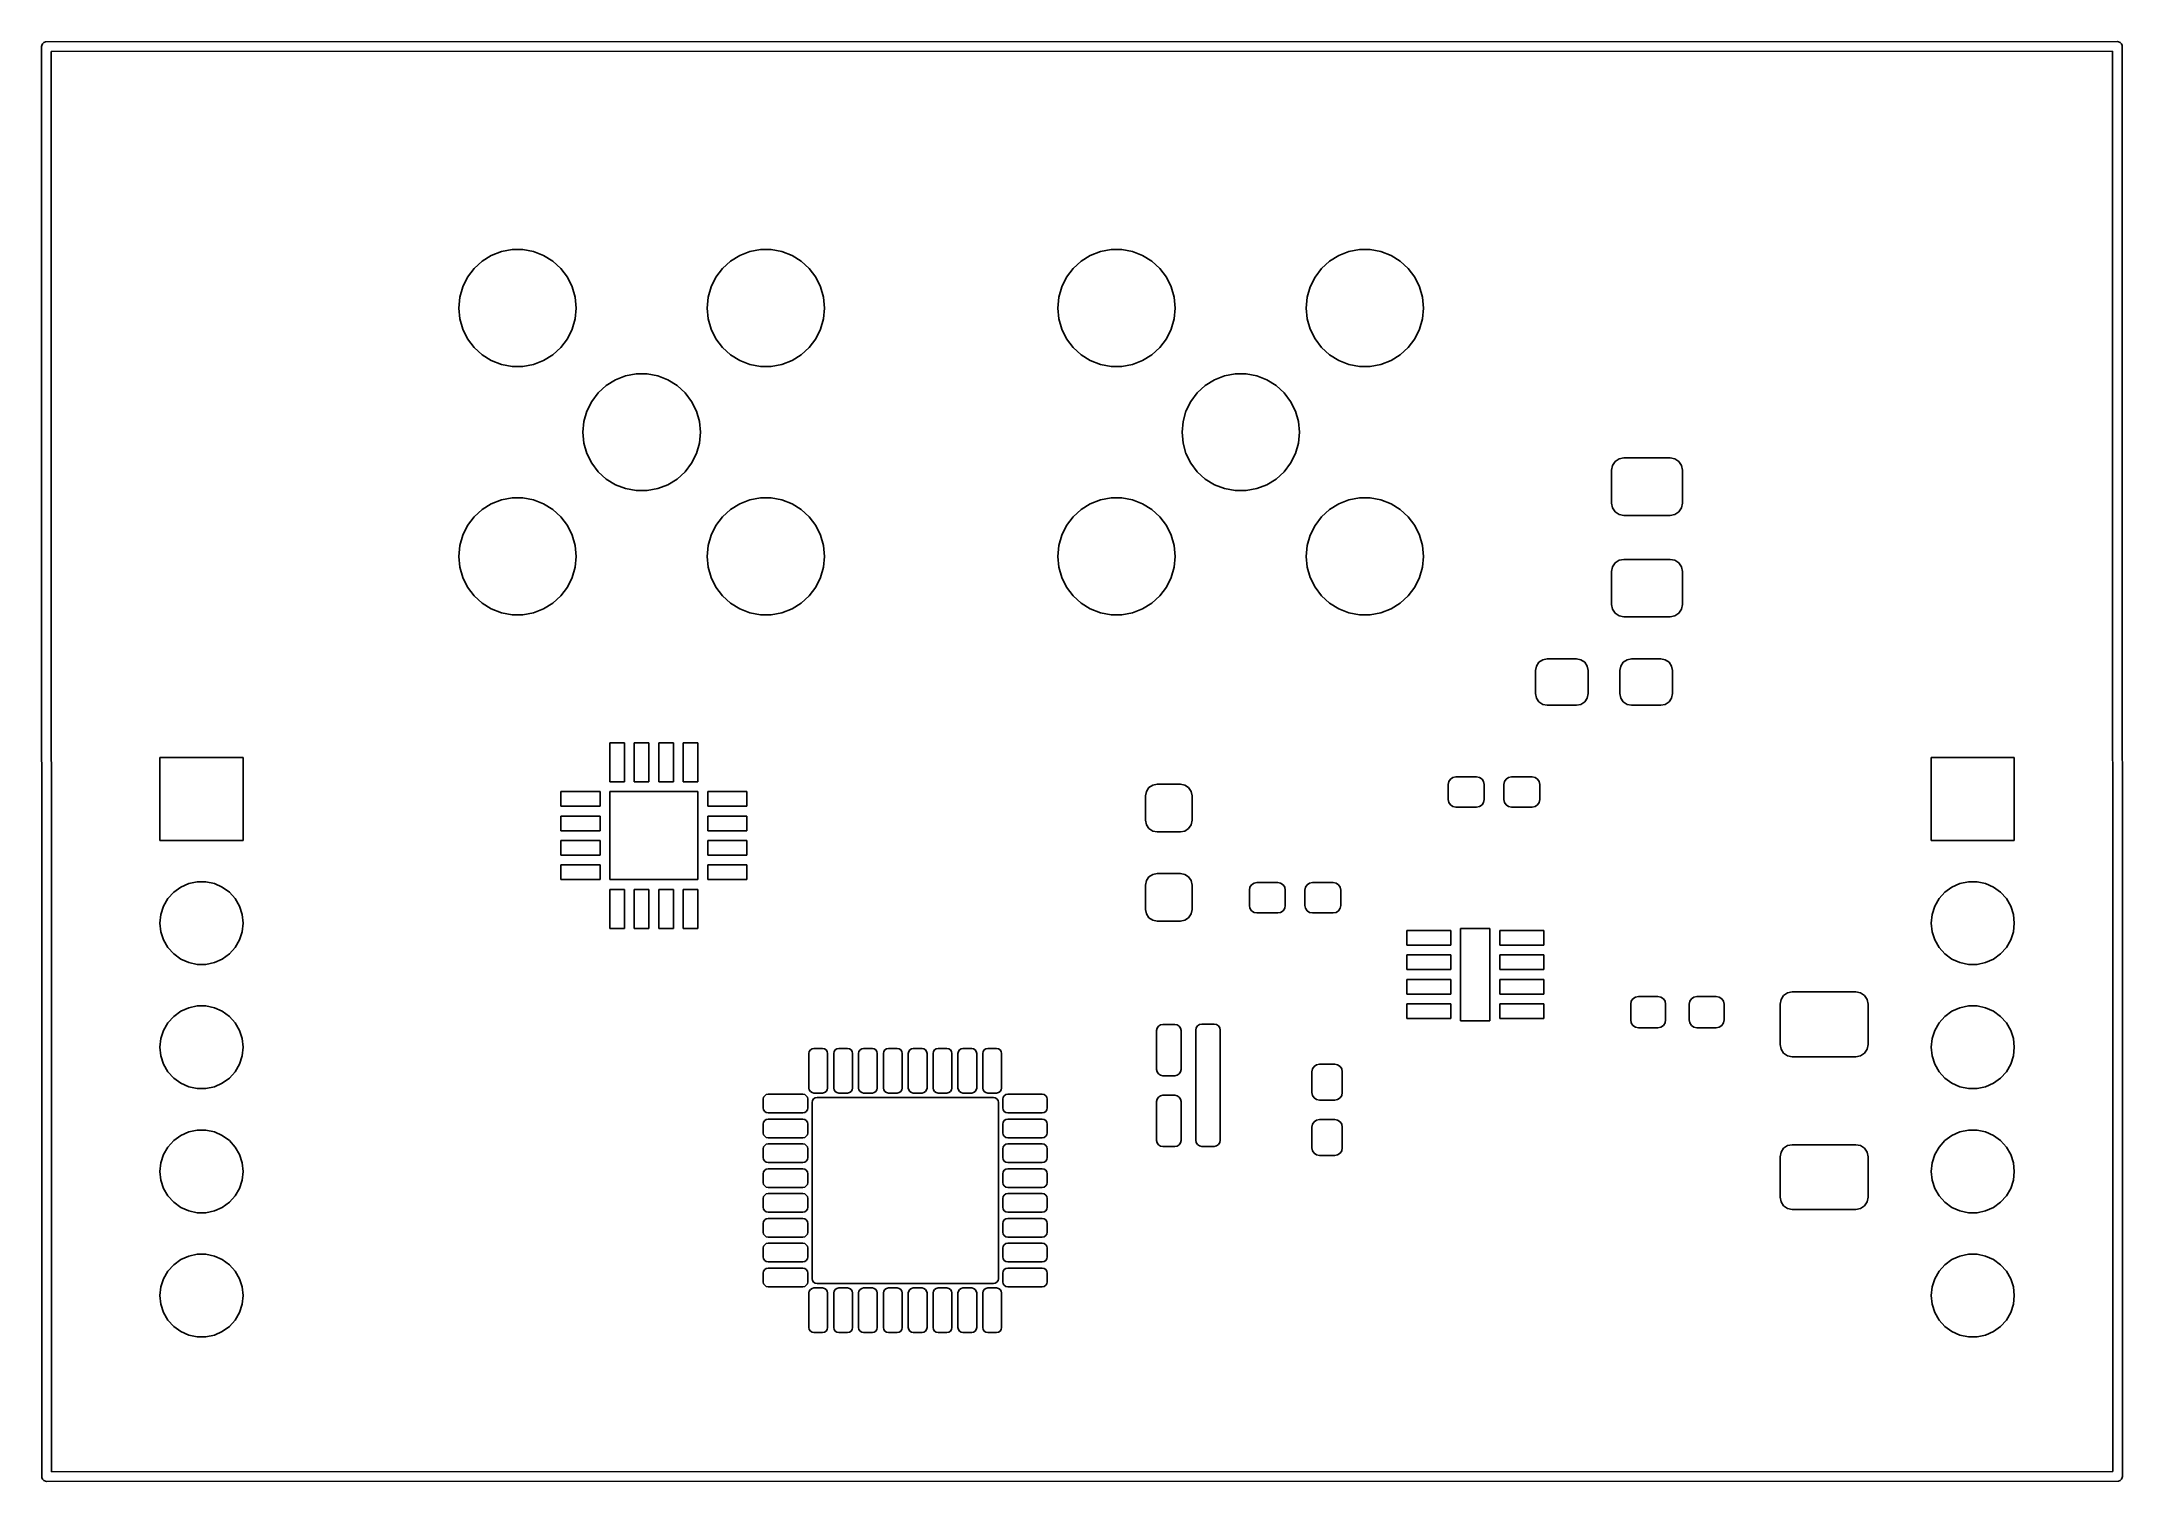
# Model space of a CAD drawing. Extents: x 117 to 159.6, y -111.3 to -81.9.
import ezdxf

# ---------------------------------------------------------------- set-up
doc = ezdxf.new("R2010")
doc.units = 0
doc.layers.add('BLACK', color=7, linetype='CONTINUOUS')

msp = doc.modelspace()

# ---------------------------------------------------------------- linework, layer by layer
at = {"layer": 'BLACK', "linetype": 'CONTINUOUS'}
for p, q in [((117.0496, -82), (117.051521, -81.980491)), ((117.051521, -111.269509), (117.0496, -82)), ((117.051521, -81.980491), (117.066453, -81.944443)), ((117.066453, -81.944443), (117.094043, -81.916853)), ((117.094043, -81.916853), (117.130091, -81.901921)), ((117.130091, -81.901921), (159.5, -81.9)), ((159.400006, -82.098084), (117.247686, -82.099995)), ((117.247686, -82.099995), (117.249593, -111.151915)), ((159.401913, -111.150004), (159.400006, -82.098084)), ((159.5, -81.9), (159.519509, -81.901921)), ((159.519509, -81.901921), (159.555557, -81.916853)), ((159.555557, -81.916853), (159.583147, -81.944443)), ((159.583147, -81.944443), (159.598079, -81.980491)), ((159.598079, -81.980491), (159.6, -111.25)), ((126.056838, -86.392379), (126.245114, -86.275804)), ((126.245114, -86.275804), (126.451604, -86.195809)), ((126.451604, -86.195809), (126.669278, -86.155119)), ((126.669278, -86.155119), (126.890722, -86.155119)), ((126.890722, -86.155119), (127.108396, -86.195809)), ((127.108396, -86.195809), (127.314886, -86.275804)), ((127.314886, -86.275804), (127.503162, -86.392379)), ((131.136838, -86.392379), (131.325114, -86.275804)), ((131.325114, -86.275804), (131.531604, -86.195809)), ((131.531604, -86.195809), (131.749278, -86.155119)), ((131.749278, -86.155119), (131.970722, -86.155119)), ((131.970722, -86.155119), (132.188396, -86.195809)), ((132.188396, -86.195809), (132.394886, -86.275804)), ((132.394886, -86.275804), (132.583162, -86.392379)), ((138.306838, -86.392379), (138.495114, -86.275804)), ((138.495114, -86.275804), (138.701604, -86.195809)), ((138.701604, -86.195809), (138.919278, -86.155119)), ((138.919278, -86.155119), (139.140722, -86.155119)), ((139.140722, -86.155119), (139.358396, -86.195809)), ((139.358396, -86.195809), (139.564886, -86.275804)), ((139.564886, -86.275804), (139.753162, -86.392379)), ((143.386838, -86.392379), (143.575114, -86.275804)), ((143.575114, -86.275804), (143.781604, -86.195809)), ((143.781604, -86.195809), (143.999278, -86.155119)), ((143.999278, -86.155119), (144.220722, -86.155119)), ((144.220722, -86.155119), (144.438396, -86.195809)), ((144.438396, -86.195809), (144.644886, -86.275804)), ((144.644886, -86.275804), (144.833162, -86.392379)), ((125.661033, -86.91651), (125.759739, -86.718281)), ((125.759739, -86.718281), (125.893189, -86.541565)), ((125.893189, -86.541565), (126.056838, -86.392379)), ((127.503162, -86.392379), (127.666811, -86.541565)), ((127.666811, -86.541565), (127.800261, -86.718281)), ((127.800261, -86.718281), (127.898967, -86.91651)), ((130.741033, -86.91651), (130.839739, -86.718281)), ((130.839739, -86.718281), (130.973189, -86.541565)), ((130.973189, -86.541565), (131.136838, -86.392379)), ((132.583162, -86.392379), (132.746811, -86.541565)), ((132.746811, -86.541565), (132.880261, -86.718281)), ((132.880261, -86.718281), (132.978967, -86.91651)), ((137.911033, -86.91651), (138.009739, -86.718281)), ((138.009739, -86.718281), (138.143189, -86.541565)), ((138.143189, -86.541565), (138.306838, -86.392379)), ((139.753162, -86.392379), (139.916811, -86.541565)), ((139.916811, -86.541565), (140.050261, -86.718281)), ((140.050261, -86.718281), (140.148967, -86.91651)), ((142.991033, -86.91651), (143.089739, -86.718281)), ((143.089739, -86.718281), (143.223189, -86.541565)), ((143.223189, -86.541565), (143.386838, -86.392379)), ((144.833162, -86.392379), (144.996811, -86.541565)), ((144.996811, -86.541565), (145.130261, -86.718281)), ((145.130261, -86.718281), (145.228967, -86.91651)), ((125.58, -87.35), (125.600432, -87.129501)), ((125.600432, -87.129501), (125.661033, -86.91651)), ((127.898967, -86.91651), (127.959568, -87.129501)), ((127.959568, -87.129501), (127.98, -87.35)), ((130.66, -87.35), (130.680432, -87.129501)), ((130.680432, -87.129501), (130.741033, -86.91651)), ((132.978967, -86.91651), (133.039568, -87.129501)), ((133.039568, -87.129501), (133.06, -87.35)), ((137.83, -87.35), (137.850432, -87.129501)), ((137.850432, -87.129501), (137.911033, -86.91651)), ((140.148967, -86.91651), (140.209568, -87.129501)), ((140.209568, -87.129501), (140.23, -87.35)), ((142.91, -87.35), (142.930432, -87.129501)), ((142.930432, -87.129501), (142.991033, -86.91651)), ((145.228967, -86.91651), (145.289568, -87.129501)), ((145.289568, -87.129501), (145.31, -87.35)), ((125.600432, -87.570499), (125.58, -87.35)), ((125.661033, -87.78349), (125.600432, -87.570499)), ((127.959568, -87.570499), (127.898967, -87.78349)), ((127.98, -87.35), (127.959568, -87.570499)), ((130.680432, -87.570499), (130.66, -87.35)), ((130.741033, -87.78349), (130.680432, -87.570499)), ((133.039568, -87.570499), (132.978967, -87.78349)), ((133.06, -87.35), (133.039568, -87.570499)), ((137.850432, -87.570499), (137.83, -87.35)), ((137.911033, -87.78349), (137.850432, -87.570499)), ((140.209568, -87.570499), (140.148967, -87.78349)), ((140.23, -87.35), (140.209568, -87.570499)), ((142.930432, -87.570499), (142.91, -87.35)), ((142.991033, -87.78349), (142.930432, -87.570499)), ((145.289568, -87.570499), (145.228967, -87.78349)), ((145.31, -87.35), (145.289568, -87.570499)), ((125.759739, -87.981719), (125.661033, -87.78349)), ((125.893189, -88.158435), (125.759739, -87.981719)), ((127.800261, -87.981719), (127.666811, -88.158435)), ((127.898967, -87.78349), (127.800261, -87.981719)), ((130.839739, -87.981719), (130.741033, -87.78349)), ((130.973189, -88.158435), (130.839739, -87.981719)), ((132.880261, -87.981719), (132.746811, -88.158435)), ((132.978967, -87.78349), (132.880261, -87.981719)), ((138.009739, -87.981719), (137.911033, -87.78349)), ((138.143189, -88.158435), (138.009739, -87.981719)), ((140.050261, -87.981719), (139.916811, -88.158435)), ((140.148967, -87.78349), (140.050261, -87.981719)), ((143.089739, -87.981719), (142.991033, -87.78349)), ((143.223189, -88.158435), (143.089739, -87.981719)), ((145.130261, -87.981719), (144.996811, -88.158435)), ((145.228967, -87.78349), (145.130261, -87.981719)), ((126.056838, -88.307621), (125.893189, -88.158435)), ((126.245114, -88.424196), (126.056838, -88.307621)), ((126.451604, -88.504191), (126.245114, -88.424196)), ((126.669278, -88.544881), (126.451604, -88.504191)), ((127.108396, -88.504191), (126.890722, -88.544881)), ((127.314886, -88.424196), (127.108396, -88.504191)), ((127.503162, -88.307621), (127.314886, -88.424196)), ((127.666811, -88.158435), (127.503162, -88.307621)), ((131.136838, -88.307621), (130.973189, -88.158435)), ((131.325114, -88.424196), (131.136838, -88.307621)), ((131.531604, -88.504191), (131.325114, -88.424196)), ((131.749278, -88.544881), (131.531604, -88.504191)), ((132.188396, -88.504191), (131.970722, -88.544881)), ((132.394886, -88.424196), (132.188396, -88.504191)), ((132.583162, -88.307621), (132.394886, -88.424196)), ((132.746811, -88.158435), (132.583162, -88.307621)), ((138.306838, -88.307621), (138.143189, -88.158435)), ((138.495114, -88.424196), (138.306838, -88.307621)), ((138.701604, -88.504191), (138.495114, -88.424196)), ((138.919278, -88.544881), (138.701604, -88.504191)), ((139.358396, -88.504191), (139.140722, -88.544881)), ((139.564886, -88.424196), (139.358396, -88.504191)), ((139.753162, -88.307621), (139.564886, -88.424196)), ((139.916811, -88.158435), (139.753162, -88.307621)), ((143.386838, -88.307621), (143.223189, -88.158435)), ((143.575114, -88.424196), (143.386838, -88.307621)), ((143.781604, -88.504191), (143.575114, -88.424196)), ((143.999278, -88.544881), (143.781604, -88.504191)), ((144.438396, -88.504191), (144.220722, -88.544881)), ((144.644886, -88.424196), (144.438396, -88.504191)), ((144.833162, -88.307621), (144.644886, -88.424196)), ((144.996811, -88.158435), (144.833162, -88.307621)), ((126.890722, -88.544881), (126.669278, -88.544881)), ((128.596838, -88.932379), (128.785114, -88.815804)), ((128.785114, -88.815804), (128.991604, -88.735809)), ((128.991604, -88.735809), (129.209278, -88.695119)), ((129.209278, -88.695119), (129.430722, -88.695119)), ((129.430722, -88.695119), (129.648396, -88.735809)), ((129.648396, -88.735809), (129.854886, -88.815804)), ((129.854886, -88.815804), (130.043162, -88.932379)), ((131.970722, -88.544881), (131.749278, -88.544881)), ((139.140722, -88.544881), (138.919278, -88.544881)), ((140.846838, -88.932379), (141.035114, -88.815804)), ((141.035114, -88.815804), (141.241604, -88.735809)), ((141.241604, -88.735809), (141.459278, -88.695119)), ((141.459278, -88.695119), (141.680722, -88.695119)), ((141.680722, -88.695119), (141.898396, -88.735809)), ((141.898396, -88.735809), (142.104886, -88.815804)), ((142.104886, -88.815804), (142.293162, -88.932379)), ((144.220722, -88.544881), (143.999278, -88.544881)), ((128.201033, -89.45651), (128.299739, -89.258281)), ((128.299739, -89.258281), (128.433189, -89.081565)), ((128.433189, -89.081565), (128.596838, -88.932379)), ((130.043162, -88.932379), (130.206811, -89.081565)), ((130.206811, -89.081565), (130.340261, -89.258281)), ((130.340261, -89.258281), (130.438967, -89.45651)), ((140.451033, -89.45651), (140.549739, -89.258281)), ((140.549739, -89.258281), (140.683189, -89.081565)), ((140.683189, -89.081565), (140.846838, -88.932379)), ((142.293162, -88.932379), (142.456811, -89.081565)), ((142.456811, -89.081565), (142.590261, -89.258281)), ((142.590261, -89.258281), (142.688967, -89.45651)), ((128.12, -89.89), (128.140432, -89.669501)), ((128.140432, -89.669501), (128.201033, -89.45651)), ((130.438967, -89.45651), (130.499568, -89.669501)), ((130.499568, -89.669501), (130.52, -89.89)), ((140.37, -89.89), (140.390432, -89.669501)), ((140.390432, -89.669501), (140.451033, -89.45651)), ((142.688967, -89.45651), (142.749568, -89.669501)), ((142.749568, -89.669501), (142.77, -89.89)), ((128.140432, -90.110499), (128.12, -89.89)), ((128.201033, -90.32349), (128.140432, -90.110499)), ((130.499568, -90.110499), (130.438967, -90.32349)), ((130.52, -89.89), (130.499568, -90.110499)), ((140.390432, -90.110499), (140.37, -89.89)), ((140.451033, -90.32349), (140.390432, -90.110499)), ((142.749568, -90.110499), (142.688967, -90.32349)), ((142.77, -89.89), (142.749568, -90.110499)), ((128.299739, -90.521719), (128.201033, -90.32349)), ((128.433189, -90.698435), (128.299739, -90.521719)), ((130.340261, -90.521719), (130.206811, -90.698435)), ((130.438967, -90.32349), (130.340261, -90.521719)), ((140.549739, -90.521719), (140.451033, -90.32349)), ((140.683189, -90.698435), (140.549739, -90.521719)), ((142.590261, -90.521719), (142.456811, -90.698435)), ((142.688967, -90.32349), (142.590261, -90.521719)), ((149.155, -90.665), (149.17403, -90.569329)), ((149.17403, -90.569329), (149.228223, -90.488223)), ((149.228223, -90.488223), (149.309329, -90.43403)), ((149.309329, -90.43403), (149.405, -90.415)), ((149.405, -90.415), (150.355, -90.415)), ((150.355, -90.415), (150.450671, -90.43403)), ((150.450671, -90.43403), (150.531777, -90.488223)), ((150.531777, -90.488223), (150.58597, -90.569329)), ((150.58597, -90.569329), (150.605, -90.665)), ((128.596838, -90.847621), (128.433189, -90.698435)), ((128.785114, -90.964196), (128.596838, -90.847621)), ((128.991604, -91.044191), (128.785114, -90.964196)), ((129.209278, -91.084881), (128.991604, -91.044191)), ((129.648396, -91.044191), (129.430722, -91.084881)), ((129.854886, -90.964196), (129.648396, -91.044191)), ((130.043162, -90.847621), (129.854886, -90.964196)), ((130.206811, -90.698435), (130.043162, -90.847621)), ((140.846838, -90.847621), (140.683189, -90.698435)), ((141.035114, -90.964196), (140.846838, -90.847621)), ((141.241604, -91.044191), (141.035114, -90.964196)), ((141.459278, -91.084881), (141.241604, -91.044191)), ((141.898396, -91.044191), (141.680722, -91.084881)), ((142.104886, -90.964196), (141.898396, -91.044191)), ((142.293162, -90.847621), (142.104886, -90.964196)), ((142.456811, -90.698435), (142.293162, -90.847621)), ((149.155, -91.34), (149.155, -90.665)), ((150.605, -90.665), (150.605, -91.34)), ((125.893189, -91.621565), (126.056838, -91.472379)), ((126.056838, -91.472379), (126.245114, -91.355804)), ((126.245114, -91.355804), (126.451604, -91.275809)), ((126.451604, -91.275809), (126.669278, -91.235119)), ((126.669278, -91.235119), (126.890722, -91.235119)), ((126.890722, -91.235119), (127.108396, -91.275809)), ((127.108396, -91.275809), (127.314886, -91.355804)), ((127.314886, -91.355804), (127.503162, -91.472379)), ((127.503162, -91.472379), (127.666811, -91.621565)), ((129.430722, -91.084881), (129.209278, -91.084881)), ((130.973189, -91.621565), (131.136838, -91.472379)), ((131.136838, -91.472379), (131.325114, -91.355804)), ((131.325114, -91.355804), (131.531604, -91.275809)), ((131.531604, -91.275809), (131.749278, -91.235119)), ((131.749278, -91.235119), (131.970722, -91.235119)), ((131.970722, -91.235119), (132.188396, -91.275809)), ((132.188396, -91.275809), (132.394886, -91.355804)), ((132.394886, -91.355804), (132.583162, -91.472379)), ((132.583162, -91.472379), (132.746811, -91.621565)), ((138.143189, -91.621565), (138.306838, -91.472379)), ((138.306838, -91.472379), (138.495114, -91.355804)), ((138.495114, -91.355804), (138.701604, -91.275809)), ((138.701604, -91.275809), (138.919278, -91.235119)), ((138.919278, -91.235119), (139.140722, -91.235119)), ((139.140722, -91.235119), (139.358396, -91.275809)), ((139.358396, -91.275809), (139.564886, -91.355804)), ((139.564886, -91.355804), (139.753162, -91.472379)), ((139.753162, -91.472379), (139.916811, -91.621565)), ((141.680722, -91.084881), (141.459278, -91.084881)), ((143.223189, -91.621565), (143.386838, -91.472379)), ((143.386838, -91.472379), (143.575114, -91.355804)), ((143.575114, -91.355804), (143.781604, -91.275809)), ((143.781604, -91.275809), (143.999278, -91.235119)), ((143.999278, -91.235119), (144.220722, -91.235119)), ((144.220722, -91.235119), (144.438396, -91.275809)), ((144.438396, -91.275809), (144.644886, -91.355804)), ((144.644886, -91.355804), (144.833162, -91.472379)), ((144.833162, -91.472379), (144.996811, -91.621565)), ((149.17403, -91.435671), (149.155, -91.34)), ((149.228223, -91.516777), (149.17403, -91.435671)), ((150.58597, -91.435671), (150.531777, -91.516777)), ((150.605, -91.34), (150.58597, -91.435671)), ((125.661033, -91.99651), (125.759739, -91.798281)), ((125.759739, -91.798281), (125.893189, -91.621565)), ((127.666811, -91.621565), (127.800261, -91.798281)), ((127.800261, -91.798281), (127.898967, -91.99651)), ((130.741033, -91.99651), (130.839739, -91.798281)), ((130.839739, -91.798281), (130.973189, -91.621565)), ((132.746811, -91.621565), (132.880261, -91.798281)), ((132.880261, -91.798281), (132.978967, -91.99651)), ((137.911033, -91.99651), (138.009739, -91.798281)), ((138.009739, -91.798281), (138.143189, -91.621565)), ((139.916811, -91.621565), (140.050261, -91.798281)), ((140.050261, -91.798281), (140.148967, -91.99651)), ((142.991033, -91.99651), (143.089739, -91.798281)), ((143.089739, -91.798281), (143.223189, -91.621565)), ((144.996811, -91.621565), (145.130261, -91.798281)), ((145.130261, -91.798281), (145.228967, -91.99651)), ((149.309329, -91.57097), (149.228223, -91.516777)), ((149.405, -91.59), (149.309329, -91.57097)), ((150.355, -91.59), (149.405, -91.59)), ((150.450671, -91.57097), (150.355, -91.59)), ((150.531777, -91.516777), (150.450671, -91.57097)), ((125.58, -92.43), (125.600432, -92.209501)), ((125.600432, -92.209501), (125.661033, -91.99651)), ((127.898967, -91.99651), (127.959568, -92.209501)), ((127.959568, -92.209501), (127.98, -92.43)), ((130.66, -92.43), (130.680432, -92.209501)), ((130.680432, -92.209501), (130.741033, -91.99651)), ((132.978967, -91.99651), (133.039568, -92.209501)), ((133.039568, -92.209501), (133.06, -92.43)), ((137.83, -92.43), (137.850432, -92.209501)), ((137.850432, -92.209501), (137.911033, -91.99651)), ((140.148967, -91.99651), (140.209568, -92.209501)), ((140.209568, -92.209501), (140.23, -92.43)), ((142.91, -92.43), (142.930432, -92.209501)), ((142.930432, -92.209501), (142.991033, -91.99651)), ((145.228967, -91.99651), (145.289568, -92.209501)), ((145.289568, -92.209501), (145.31, -92.43)), ((125.600432, -92.650499), (125.58, -92.43)), ((125.661033, -92.86349), (125.600432, -92.650499)), ((127.959568, -92.650499), (127.898967, -92.86349)), ((127.98, -92.43), (127.959568, -92.650499)), ((130.680432, -92.650499), (130.66, -92.43)), ((130.741033, -92.86349), (130.680432, -92.650499)), ((133.039568, -92.650499), (132.978967, -92.86349)), ((133.06, -92.43), (133.039568, -92.650499)), ((137.850432, -92.650499), (137.83, -92.43)), ((137.911033, -92.86349), (137.850432, -92.650499)), ((140.209568, -92.650499), (140.148967, -92.86349)), ((140.23, -92.43), (140.209568, -92.650499)), ((142.930432, -92.650499), (142.91, -92.43)), ((142.991033, -92.86349), (142.930432, -92.650499)), ((145.289568, -92.650499), (145.228967, -92.86349)), ((145.31, -92.43), (145.289568, -92.650499)), ((149.155, -92.74), (149.17403, -92.644329)), ((149.155, -93.415), (149.155, -92.74)), ((149.17403, -92.644329), (149.228223, -92.563223)), ((149.228223, -92.563223), (149.309329, -92.50903)), ((149.309329, -92.50903), (149.405, -92.49)), ((149.405, -92.49), (150.355, -92.49)), ((150.355, -92.49), (150.450671, -92.50903)), ((150.450671, -92.50903), (150.531777, -92.563223)), ((150.531777, -92.563223), (150.58597, -92.644329)), ((150.58597, -92.644329), (150.605, -92.74)), ((150.605, -92.74), (150.605, -93.415)), ((125.759739, -93.061719), (125.661033, -92.86349)), ((125.893189, -93.238435), (125.759739, -93.061719)), ((127.800261, -93.061719), (127.666811, -93.238435)), ((127.898967, -92.86349), (127.800261, -93.061719)), ((130.839739, -93.061719), (130.741033, -92.86349)), ((130.973189, -93.238435), (130.839739, -93.061719)), ((132.880261, -93.061719), (132.746811, -93.238435)), ((132.978967, -92.86349), (132.880261, -93.061719)), ((138.009739, -93.061719), (137.911033, -92.86349)), ((138.143189, -93.238435), (138.009739, -93.061719)), ((140.050261, -93.061719), (139.916811, -93.238435)), ((140.148967, -92.86349), (140.050261, -93.061719)), ((143.089739, -93.061719), (142.991033, -92.86349)), ((143.223189, -93.238435), (143.089739, -93.061719)), ((145.130261, -93.061719), (144.996811, -93.238435)), ((145.228967, -92.86349), (145.130261, -93.061719)), ((126.056838, -93.387621), (125.893189, -93.238435)), ((126.245114, -93.504196), (126.056838, -93.387621)), ((126.451604, -93.584191), (126.245114, -93.504196)), ((126.669278, -93.624881), (126.451604, -93.584191)), ((127.108396, -93.584191), (126.890722, -93.624881)), ((127.314886, -93.504196), (127.108396, -93.584191)), ((127.503162, -93.387621), (127.314886, -93.504196)), ((127.666811, -93.238435), (127.503162, -93.387621)), ((131.136838, -93.387621), (130.973189, -93.238435)), ((131.325114, -93.504196), (131.136838, -93.387621)), ((131.531604, -93.584191), (131.325114, -93.504196)), ((131.749278, -93.624881), (131.531604, -93.584191)), ((132.188396, -93.584191), (131.970722, -93.624881)), ((132.394886, -93.504196), (132.188396, -93.584191)), ((132.583162, -93.387621), (132.394886, -93.504196)), ((132.746811, -93.238435), (132.583162, -93.387621)), ((138.306838, -93.387621), (138.143189, -93.238435)), ((138.495114, -93.504196), (138.306838, -93.387621)), ((138.701604, -93.584191), (138.495114, -93.504196)), ((138.919278, -93.624881), (138.701604, -93.584191)), ((139.358396, -93.584191), (139.140722, -93.624881)), ((139.564886, -93.504196), (139.358396, -93.584191)), ((139.753162, -93.387621), (139.564886, -93.504196)), ((139.916811, -93.238435), (139.753162, -93.387621)), ((143.386838, -93.387621), (143.223189, -93.238435)), ((143.575114, -93.504196), (143.386838, -93.387621)), ((143.781604, -93.584191), (143.575114, -93.504196)), ((143.999278, -93.624881), (143.781604, -93.584191)), ((144.438396, -93.584191), (144.220722, -93.624881)), ((144.644886, -93.504196), (144.438396, -93.584191)), ((144.833162, -93.387621), (144.644886, -93.504196)), ((144.996811, -93.238435), (144.833162, -93.387621)), ((149.17403, -93.510671), (149.155, -93.415)), ((149.228223, -93.591777), (149.17403, -93.510671)), ((149.309329, -93.64597), (149.228223, -93.591777)), ((150.531777, -93.591777), (150.450671, -93.64597)), ((150.58597, -93.510671), (150.531777, -93.591777)), ((150.605, -93.415), (150.58597, -93.510671)), ((126.890722, -93.624881), (126.669278, -93.624881)), ((131.970722, -93.624881), (131.749278, -93.624881)), ((139.140722, -93.624881), (138.919278, -93.624881)), ((144.220722, -93.624881), (143.999278, -93.624881)), ((149.405, -93.665), (149.309329, -93.64597)), ((150.355, -93.665), (149.405, -93.665)), ((150.450671, -93.64597), (150.355, -93.665)), ((147.6, -94.7625), (147.618079, -94.671613)), ((147.6, -95.2375), (147.6, -94.7625)), ((147.618079, -94.671613), (147.669562, -94.594562)), ((147.669562, -94.594562), (147.746613, -94.543079)), ((147.746613, -94.543079), (147.8375, -94.525)), ((147.8375, -94.525), (148.4375, -94.525)), ((148.4375, -94.525), (148.528387, -94.543079)), ((148.528387, -94.543079), (148.605438, -94.594562)), ((148.605438, -94.594562), (148.656921, -94.671613)), ((148.656921, -94.671613), (148.675, -94.7625)), ((148.675, -94.7625), (148.675, -95.2375)), ((149.325, -94.7625), (149.343079, -94.671613)), ((149.325, -95.2375), (149.325, -94.7625)), ((149.343079, -94.671613), (149.394562, -94.594562)), ((149.394562, -94.594562), (149.471613, -94.543079)), ((149.471613, -94.543079), (149.5625, -94.525)), ((149.5625, -94.525), (150.1625, -94.525)), ((150.1625, -94.525), (150.253387, -94.543079)), ((150.253387, -94.543079), (150.330438, -94.594562)), ((150.330438, -94.594562), (150.381921, -94.671613)), ((150.381921, -94.671613), (150.4, -94.7625)), ((150.4, -94.7625), (150.4, -95.2375)), ((147.618079, -95.328387), (147.6, -95.2375)), ((148.675, -95.2375), (148.656921, -95.328387)), ((149.343079, -95.328387), (149.325, -95.2375)), ((150.4, -95.2375), (150.381921, -95.328387)), ((147.669562, -95.405438), (147.618079, -95.328387)), ((147.746613, -95.456921), (147.669562, -95.405438)), ((147.8375, -95.475), (147.746613, -95.456921)), ((148.4375, -95.475), (147.8375, -95.475)), ((148.528387, -95.456921), (148.4375, -95.475)), ((148.605438, -95.405438), (148.528387, -95.456921)), ((148.656921, -95.328387), (148.605438, -95.405438)), ((149.394562, -95.405438), (149.343079, -95.328387)), ((149.471613, -95.456921), (149.394562, -95.405438)), ((149.5625, -95.475), (149.471613, -95.456921)), ((150.1625, -95.475), (149.5625, -95.475)), ((150.253387, -95.456921), (150.1625, -95.475)), ((150.330438, -95.405438), (150.253387, -95.456921)), ((150.381921, -95.328387), (150.330438, -95.405438)), ((119.47, -98.24), (119.47, -96.54)), ((119.47, -96.54), (121.17, -96.54)), ((121.17, -96.54), (121.17, -98.24)), ((128.67, -97.04), (128.67, -96.24)), ((128.67, -96.24), (128.97, -96.24)), ((128.97, -96.24), (128.97, -97.04)), ((129.17, -97.04), (129.17, -96.24)), ((129.17, -96.24), (129.47, -96.24)), ((129.47, -96.24), (129.47, -97.04)), ((129.67, -97.04), (129.67, -96.24)), ((129.67, -96.24), (129.97, -96.24)), ((129.97, -96.24), (129.97, -97.04)), ((130.17, -97.04), (130.17, -96.24)), ((130.17, -96.24), (130.47, -96.24)), ((130.47, -96.24), (130.47, -97.04)), ((155.69, -98.24), (155.69, -96.54)), ((155.69, -96.54), (157.39, -96.54)), ((157.39, -96.54), (157.39, -98.24)), ((145.826799, -97.035684), (145.860398, -96.985398)), ((145.860398, -96.985398), (145.910684, -96.951799)), ((145.910684, -96.951799), (145.97, -96.94)), ((145.97, -96.94), (146.395, -96.94)), ((146.395, -96.94), (146.454316, -96.951799)), ((146.454316, -96.951799), (146.504602, -96.985398)), ((146.504602, -96.985398), (146.538201, -97.035684)), ((146.961799, -97.035684), (146.995398, -96.985398)), ((146.995398, -96.985398), (147.045684, -96.951799)), ((147.045684, -96.951799), (147.105, -96.94)), ((147.105, -96.94), (147.53, -96.94)), ((147.53, -96.94), (147.589316, -96.951799)), ((147.589316, -96.951799), (147.639602, -96.985398)), ((147.639602, -96.985398), (147.673201, -97.035684)), ((127.67, -97.54), (127.67, -97.24)), ((127.67, -97.24), (128.47, -97.24)), ((128.47, -97.24), (128.47, -97.54)), ((128.97, -97.04), (128.67, -97.04)), ((128.67, -99.04), (128.67, -97.24)), ((128.67, -97.24), (130.47, -97.24)), ((129.47, -97.04), (129.17, -97.04)), ((129.97, -97.04), (129.67, -97.04)), ((130.47, -97.04), (130.17, -97.04)), ((130.47, -97.24), (130.47, -99.04)), ((130.67, -97.54), (130.67, -97.24)), ((130.67, -97.24), (131.47, -97.24)), ((131.47, -97.24), (131.47, -97.54)), ((139.625, -97.3275), (139.643079, -97.236613)), ((139.625, -97.8275), (139.625, -97.3275)), ((139.643079, -97.236613), (139.694562, -97.159562)), ((139.694562, -97.159562), (139.771613, -97.108079)), ((139.771613, -97.108079), (139.8625, -97.09)), ((139.8625, -97.09), (140.3375, -97.09)), ((140.3375, -97.09), (140.428387, -97.108079)), ((140.428387, -97.108079), (140.505438, -97.159562)), ((140.505438, -97.159562), (140.556921, -97.236613)), ((140.556921, -97.236613), (140.575, -97.3275)), ((140.575, -97.3275), (140.575, -97.8275)), ((145.815, -97.095), (145.826799, -97.035684)), ((145.815, -97.405), (145.815, -97.095)), ((145.826799, -97.464316), (145.815, -97.405)), ((146.538201, -97.035684), (146.55, -97.095)), ((146.55, -97.405), (146.538201, -97.464316)), ((146.55, -97.095), (146.55, -97.405)), ((146.95, -97.095), (146.961799, -97.035684)), ((146.95, -97.405), (146.95, -97.095)), ((146.961799, -97.464316), (146.95, -97.405)), ((147.673201, -97.035684), (147.685, -97.095)), ((147.685, -97.405), (147.673201, -97.464316)), ((147.685, -97.095), (147.685, -97.405)), ((128.47, -97.54), (127.67, -97.54)), ((127.67, -98.04), (127.67, -97.74)), ((127.67, -97.74), (128.47, -97.74)), ((128.47, -97.74), (128.47, -98.04)), ((131.47, -97.54), (130.67, -97.54)), ((130.67, -98.04), (130.67, -97.74)), ((130.67, -97.74), (131.47, -97.74)), ((131.47, -97.74), (131.47, -98.04)), ((139.643079, -97.918387), (139.625, -97.8275)), ((140.575, -97.8275), (140.556921, -97.918387)), ((145.860398, -97.514602), (145.826799, -97.464316)), ((145.910684, -97.548201), (145.860398, -97.514602)), ((145.97, -97.56), (145.910684, -97.548201)), ((146.395, -97.56), (145.97, -97.56)), ((146.454316, -97.548201), (146.395, -97.56)), ((146.504602, -97.514602), (146.454316, -97.548201)), ((146.538201, -97.464316), (146.504602, -97.514602)), ((146.995398, -97.514602), (146.961799, -97.464316)), ((147.045684, -97.548201), (146.995398, -97.514602)), ((147.105, -97.56), (147.045684, -97.548201)), ((147.53, -97.56), (147.105, -97.56)), ((147.589316, -97.548201), (147.53, -97.56)), ((147.639602, -97.514602), (147.589316, -97.548201)), ((147.673201, -97.464316), (147.639602, -97.514602)), ((121.17, -98.24), (119.47, -98.24)), ((128.47, -98.04), (127.67, -98.04)), ((127.67, -98.54), (127.67, -98.24)), ((127.67, -98.24), (128.47, -98.24)), ((128.47, -98.24), (128.47, -98.54)), ((131.47, -98.04), (130.67, -98.04)), ((130.67, -98.54), (130.67, -98.24)), ((130.67, -98.24), (131.47, -98.24)), ((131.47, -98.24), (131.47, -98.54)), ((139.694562, -97.995438), (139.643079, -97.918387)), ((139.771613, -98.046921), (139.694562, -97.995438)), ((139.8625, -98.065), (139.771613, -98.046921)), ((140.3375, -98.065), (139.8625, -98.065)), ((140.428387, -98.046921), (140.3375, -98.065)), ((140.505438, -97.995438), (140.428387, -98.046921)), ((140.556921, -97.918387), (140.505438, -97.995438)), ((157.39, -98.24), (155.69, -98.24)), ((128.47, -98.54), (127.67, -98.54)), ((131.47, -98.54), (130.67, -98.54)), ((119.895, -99.193878), (120.057336, -99.121602)), ((120.057336, -99.121602), (120.231151, -99.084656)), ((120.231151, -99.084656), (120.408849, -99.084656)), ((120.408849, -99.084656), (120.582664, -99.121602)), ((120.582664, -99.121602), (120.745, -99.193878)), ((127.67, -99.04), (127.67, -98.74)), ((127.67, -98.74), (128.47, -98.74)), ((128.47, -99.04), (127.67, -99.04)), ((128.47, -98.74), (128.47, -99.04)), ((130.47, -99.04), (128.67, -99.04)), ((130.67, -99.04), (130.67, -98.74)), ((130.67, -98.74), (131.47, -98.74)), ((131.47, -99.04), (130.67, -99.04)), ((131.47, -98.74), (131.47, -99.04)), ((139.625, -99.1525), (139.643079, -99.061613)), ((139.643079, -99.061613), (139.694562, -98.984562)), ((139.694562, -98.984562), (139.771613, -98.933079)), ((139.771613, -98.933079), (139.8625, -98.915)), ((139.8625, -98.915), (140.3375, -98.915)), ((140.3375, -98.915), (140.428387, -98.933079)), ((140.428387, -98.933079), (140.505438, -98.984562)), ((140.505438, -98.984562), (140.556921, -99.061613)), ((140.556921, -99.061613), (140.575, -99.1525)), ((141.792898, -99.147898), (141.843184, -99.114299)), ((141.843184, -99.114299), (141.9025, -99.1025)), ((141.9025, -99.1025), (142.3275, -99.1025)), ((142.3275, -99.1025), (142.386816, -99.114299)), ((142.386816, -99.114299), (142.437102, -99.147898)), ((142.927898, -99.147898), (142.978184, -99.114299)), ((142.978184, -99.114299), (143.0375, -99.1025)), ((143.0375, -99.1025), (143.4625, -99.1025)), ((143.4625, -99.1025), (143.521816, -99.114299)), ((143.521816, -99.114299), (143.572102, -99.147898)), ((156.115, -99.193878), (156.277336, -99.121602)), ((156.277336, -99.121602), (156.451151, -99.084656)), ((156.451151, -99.084656), (156.628849, -99.084656)), ((156.628849, -99.084656), (156.802664, -99.121602)), ((156.802664, -99.121602), (156.965, -99.193878)), ((119.543486, -99.584274), (119.632336, -99.430383)), ((119.632336, -99.430383), (119.751239, -99.298327)), ((119.751239, -99.298327), (119.895, -99.193878)), ((120.745, -99.193878), (120.888761, -99.298327)), ((120.888761, -99.298327), (121.007664, -99.430383)), ((121.007664, -99.430383), (121.096514, -99.584274)), ((128.67, -100.04), (128.67, -99.24)), ((128.67, -99.24), (128.97, -99.24)), ((128.97, -99.24), (128.97, -100.04)), ((129.17, -100.04), (129.17, -99.24)), ((129.17, -99.24), (129.47, -99.24)), ((129.47, -99.24), (129.47, -100.04)), ((129.67, -100.04), (129.67, -99.24)), ((129.67, -99.24), (129.97, -99.24)), ((129.97, -99.24), (129.97, -100.04)), ((130.17, -100.04), (130.17, -99.24)), ((130.17, -99.24), (130.47, -99.24)), ((130.47, -99.24), (130.47, -100.04)), ((139.625, -99.6525), (139.625, -99.1525)), ((140.575, -99.1525), (140.575, -99.6525)), ((141.7475, -99.2575), (141.759299, -99.198184)), ((141.7475, -99.5675), (141.7475, -99.2575)), ((141.759299, -99.626816), (141.7475, -99.5675)), ((141.759299, -99.198184), (141.792898, -99.147898)), ((142.437102, -99.147898), (142.470701, -99.198184)), ((142.470701, -99.198184), (142.4825, -99.2575)), ((142.4825, -99.5675), (142.470701, -99.626816)), ((142.4825, -99.2575), (142.4825, -99.5675)), ((142.8825, -99.2575), (142.894299, -99.198184)), ((142.8825, -99.5675), (142.8825, -99.2575)), ((142.894299, -99.626816), (142.8825, -99.5675)), ((142.894299, -99.198184), (142.927898, -99.147898)), ((143.572102, -99.147898), (143.605701, -99.198184)), ((143.605701, -99.198184), (143.6175, -99.2575)), ((143.6175, -99.5675), (143.605701, -99.626816)), ((143.6175, -99.2575), (143.6175, -99.5675)), ((155.763486, -99.584274), (155.852336, -99.430383)), ((155.852336, -99.430383), (155.971239, -99.298327)), ((155.971239, -99.298327), (156.115, -99.193878)), ((156.965, -99.193878), (157.108761, -99.298327)), ((157.108761, -99.298327), (157.227664, -99.430383)), ((157.227664, -99.430383), (157.316514, -99.584274)), ((119.47, -99.93), (119.488575, -99.753275)), ((119.488575, -100.106725), (119.47, -99.93)), ((119.488575, -99.753275), (119.543486, -99.584274)), ((121.096514, -99.584274), (121.151425, -99.753275)), ((121.151425, -99.753275), (121.17, -99.93)), ((121.17, -99.93), (121.151425, -100.106725)), ((139.643079, -99.743387), (139.625, -99.6525)), ((139.694562, -99.820438), (139.643079, -99.743387)), ((139.771613, -99.871921), (139.694562, -99.820438)), ((139.8625, -99.89), (139.771613, -99.871921)), ((140.3375, -99.89), (139.8625, -99.89)), ((140.428387, -99.871921), (140.3375, -99.89)), ((140.505438, -99.820438), (140.428387, -99.871921)), ((140.556921, -99.743387), (140.505438, -99.820438)), ((140.575, -99.6525), (140.556921, -99.743387)), ((141.792898, -99.677102), (141.759299, -99.626816)), ((141.843184, -99.710701), (141.792898, -99.677102)), ((141.9025, -99.7225), (141.843184, -99.710701)), ((142.3275, -99.7225), (141.9025, -99.7225)), ((142.386816, -99.710701), (142.3275, -99.7225)), ((142.437102, -99.677102), (142.386816, -99.710701)), ((142.470701, -99.626816), (142.437102, -99.677102)), ((142.927898, -99.677102), (142.894299, -99.626816)), ((142.978184, -99.710701), (142.927898, -99.677102)), ((143.0375, -99.7225), (142.978184, -99.710701)), ((143.4625, -99.7225), (143.0375, -99.7225)), ((143.521816, -99.710701), (143.4625, -99.7225)), ((143.572102, -99.677102), (143.521816, -99.710701)), ((143.605701, -99.626816), (143.572102, -99.677102)), ((155.69, -99.93), (155.708575, -99.753275)), ((155.708575, -100.106725), (155.69, -99.93)), ((155.708575, -99.753275), (155.763486, -99.584274)), ((157.316514, -99.584274), (157.371425, -99.753275)), ((157.371425, -99.753275), (157.39, -99.93)), ((157.39, -99.93), (157.371425, -100.106725)), ((119.543486, -100.275726), (119.488575, -100.106725)), ((119.632336, -100.429617), (119.543486, -100.275726)), ((121.096514, -100.275726), (121.007664, -100.429617)), ((121.151425, -100.106725), (121.096514, -100.275726)), ((128.97, -100.04), (128.67, -100.04)), ((129.47, -100.04), (129.17, -100.04)), ((129.97, -100.04), (129.67, -100.04)), ((130.47, -100.04), (130.17, -100.04)), ((144.9675, -100.3825), (144.9675, -100.0825)), ((144.9675, -100.0825), (145.8675, -100.0825)), ((145.8675, -100.3825), (144.9675, -100.3825)), ((145.8675, -100.0825), (145.8675, -100.3825)), ((146.0675, -101.9275), (146.0675, -100.0375)), ((146.0675, -100.0375), (146.6675, -100.0375)), ((146.6675, -100.0375), (146.6675, -101.9275)), ((146.8675, -100.3825), (146.8675, -100.0825)), ((146.8675, -100.0825), (147.7675, -100.0825)), ((147.7675, -100.3825), (146.8675, -100.3825)), ((147.7675, -100.0825), (147.7675, -100.3825)), ((155.763486, -100.275726), (155.708575, -100.106725)), ((155.852336, -100.429617), (155.763486, -100.275726)), ((157.316514, -100.275726), (157.227664, -100.429617)), ((157.371425, -100.106725), (157.316514, -100.275726)), ((119.751239, -100.561673), (119.632336, -100.429617)), ((119.895, -100.666122), (119.751239, -100.561673)), ((120.057336, -100.738398), (119.895, -100.666122)), ((120.231151, -100.775344), (120.057336, -100.738398)), ((120.408849, -100.775344), (120.231151, -100.775344)), ((120.582664, -100.738398), (120.408849, -100.775344)), ((120.745, -100.666122), (120.582664, -100.738398)), ((120.888761, -100.561673), (120.745, -100.666122)), ((121.007664, -100.429617), (120.888761, -100.561673)), ((144.9675, -100.8825), (144.9675, -100.5825)), ((144.9675, -100.5825), (145.8675, -100.5825)), ((145.8675, -100.5825), (145.8675, -100.8825)), ((146.8675, -100.8825), (146.8675, -100.5825)), ((146.8675, -100.5825), (147.7675, -100.5825)), ((147.7675, -100.5825), (147.7675, -100.8825)), ((155.971239, -100.561673), (155.852336, -100.429617)), ((156.115, -100.666122), (155.971239, -100.561673)), ((156.277336, -100.738398), (156.115, -100.666122)), ((156.451151, -100.775344), (156.277336, -100.738398)), ((156.628849, -100.775344), (156.451151, -100.775344)), ((156.802664, -100.738398), (156.628849, -100.775344)), ((156.965, -100.666122), (156.802664, -100.738398)), ((157.108761, -100.561673), (156.965, -100.666122)), ((157.227664, -100.429617), (157.108761, -100.561673)), ((145.8675, -100.8825), (144.9675, -100.8825)), ((144.9675, -101.3825), (144.9675, -101.0825)), ((144.9675, -101.0825), (145.8675, -101.0825)), ((145.8675, -101.0825), (145.8675, -101.3825)), ((147.7675, -100.8825), (146.8675, -100.8825)), ((146.8675, -101.3825), (146.8675, -101.0825)), ((146.8675, -101.0825), (147.7675, -101.0825)), ((147.7675, -101.0825), (147.7675, -101.3825)), ((119.895, -101.733878), (120.057336, -101.661602)), ((120.057336, -101.661602), (120.231151, -101.624656)), ((120.231151, -101.624656), (120.408849, -101.624656)), ((120.408849, -101.624656), (120.582664, -101.661602)), ((120.582664, -101.661602), (120.745, -101.733878)), ((145.8675, -101.3825), (144.9675, -101.3825)), ((144.9675, -101.8825), (144.9675, -101.5825)), ((144.9675, -101.5825), (145.8675, -101.5825)), ((145.8675, -101.5825), (145.8675, -101.8825)), ((147.7675, -101.3825), (146.8675, -101.3825)), ((146.8675, -101.8825), (146.8675, -101.5825)), ((146.8675, -101.5825), (147.7675, -101.5825)), ((147.7675, -101.5825), (147.7675, -101.8825)), ((149.545, -101.59), (149.557179, -101.528771)), ((149.545, -101.91), (149.545, -101.59)), ((149.557179, -101.528771), (149.591863, -101.476863)), ((149.591863, -101.476863), (149.643771, -101.442179)), ((149.643771, -101.442179), (149.705, -101.43)), ((149.705, -101.43), (150.1, -101.43)), ((150.1, -101.43), (150.161229, -101.442179)), ((150.161229, -101.442179), (150.213137, -101.476863)), ((150.213137, -101.476863), (150.247821, -101.528771)), ((150.247821, -101.528771), (150.26, -101.59)), ((150.26, -101.59), (150.26, -101.91)), ((150.74, -101.59), (150.752179, -101.528771)), ((150.74, -101.91), (150.74, -101.59)), ((150.752179, -101.528771), (150.786863, -101.476863)), ((150.786863, -101.476863), (150.838771, -101.442179)), ((150.838771, -101.442179), (150.9, -101.43)), ((150.9, -101.43), (151.295, -101.43)), ((151.295, -101.43), (151.356229, -101.442179)), ((151.356229, -101.442179), (151.408137, -101.476863)), ((151.408137, -101.476863), (151.442821, -101.528771)), ((151.442821, -101.528771), (151.455, -101.59)), ((151.455, -101.59), (151.455, -101.91)), ((152.6, -101.5875), (152.61903, -101.491829)), ((152.6, -102.4125), (152.6, -101.5875)), ((152.61903, -101.491829), (152.673223, -101.410723)), ((152.673223, -101.410723), (152.754329, -101.35653)), ((152.754329, -101.35653), (152.85, -101.3375)), ((152.85, -101.3375), (154.15, -101.3375)), ((154.15, -101.3375), (154.245671, -101.35653)), ((154.245671, -101.35653), (154.326777, -101.410723)), ((154.326777, -101.410723), (154.38097, -101.491829)), ((154.38097, -101.491829), (154.4, -101.5875)), ((154.4, -101.5875), (154.4, -102.4125)), ((156.115, -101.733878), (156.277336, -101.661602)), ((156.277336, -101.661602), (156.451151, -101.624656)), ((156.451151, -101.624656), (156.628849, -101.624656)), ((156.628849, -101.624656), (156.802664, -101.661602)), ((156.802664, -101.661602), (156.965, -101.733878)), ((119.543486, -102.124274), (119.632336, -101.970383)), ((119.632336, -101.970383), (119.751239, -101.838327)), ((119.751239, -101.838327), (119.895, -101.733878)), ((120.745, -101.733878), (120.888761, -101.838327)), ((120.888761, -101.838327), (121.007664, -101.970383)), ((121.007664, -101.970383), (121.096514, -102.124274)), ((139.85, -102.1275), (139.859515, -102.079665)), ((139.859515, -102.079665), (139.886612, -102.039112)), ((139.886612, -102.039112), (139.927165, -102.012015)), ((139.927165, -102.012015), (139.975, -102.0025)), ((139.975, -102.0025), (140.225, -102.0025)), ((140.225, -102.0025), (140.272835, -102.012015)), ((140.272835, -102.012015), (140.313388, -102.039112)), ((140.313388, -102.039112), (140.340485, -102.079665)), ((140.340485, -102.079665), (140.35, -102.1275)), ((140.65, -102.1225), (140.659515, -102.074665)), ((140.659515, -102.074665), (140.686612, -102.034112)), ((140.686612, -102.034112), (140.727165, -102.007015)), ((140.727165, -102.007015), (140.775, -101.9975)), ((140.775, -101.9975), (141.025, -101.9975)), ((141.025, -101.9975), (141.072835, -102.007015)), ((141.072835, -102.007015), (141.113388, -102.034112)), ((141.113388, -102.034112), (141.140485, -102.074665)), ((141.140485, -102.074665), (141.15, -102.1225)), ((145.8675, -101.8825), (144.9675, -101.8825)), ((146.6675, -101.9275), (146.0675, -101.9275)), ((147.7675, -101.8825), (146.8675, -101.8825)), ((149.557179, -101.971229), (149.545, -101.91)), ((149.591863, -102.023137), (149.557179, -101.971229)), ((149.643771, -102.057821), (149.591863, -102.023137)), ((149.705, -102.07), (149.643771, -102.057821)), ((150.1, -102.07), (149.705, -102.07)), ((150.161229, -102.057821), (150.1, -102.07)), ((150.213137, -102.023137), (150.161229, -102.057821)), ((150.247821, -101.971229), (150.213137, -102.023137)), ((150.26, -101.91), (150.247821, -101.971229)), ((150.752179, -101.971229), (150.74, -101.91)), ((150.786863, -102.023137), (150.752179, -101.971229)), ((150.838771, -102.057821), (150.786863, -102.023137)), ((150.9, -102.07), (150.838771, -102.057821)), ((151.295, -102.07), (150.9, -102.07)), ((151.356229, -102.057821), (151.295, -102.07)), ((151.408137, -102.023137), (151.356229, -102.057821)), ((151.442821, -101.971229), (151.408137, -102.023137)), ((151.455, -101.91), (151.442821, -101.971229)), ((155.763486, -102.124274), (155.852336, -101.970383)), ((155.852336, -101.970383), (155.971239, -101.838327)), ((155.971239, -101.838327), (156.115, -101.733878)), ((156.965, -101.733878), (157.108761, -101.838327)), ((157.108761, -101.838327), (157.227664, -101.970383)), ((157.227664, -101.970383), (157.316514, -102.124274)), ((119.47, -102.47), (119.488575, -102.293275)), ((119.488575, -102.646725), (119.47, -102.47)), ((119.488575, -102.293275), (119.543486, -102.124274)), ((121.096514, -102.124274), (121.151425, -102.293275)), ((121.151425, -102.293275), (121.17, -102.47)), ((121.17, -102.47), (121.151425, -102.646725)), ((132.748464, -102.559066), (132.770575, -102.525975)), ((132.770575, -102.525975), (132.803666, -102.503864)), ((132.803666, -102.503864), (132.8427, -102.4961)), ((132.8427, -102.4961), (133.0213, -102.4961)), ((133.0213, -102.4961), (133.060334, -102.503864)), ((133.060334, -102.503864), (133.093425, -102.525975)), ((133.093425, -102.525975), (133.115536, -102.559066)), ((133.256464, -102.559066), (133.278575, -102.525975)), ((133.278575, -102.525975), (133.311666, -102.503864)), ((133.311666, -102.503864), (133.3507, -102.4961)), ((133.3507, -102.4961), (133.5293, -102.4961)), ((133.5293, -102.4961), (133.568334, -102.503864)), ((133.568334, -102.503864), (133.601425, -102.525975)), ((133.601425, -102.525975), (133.623536, -102.559066)), ((133.764464, -102.559066), (133.786575, -102.525975)), ((133.786575, -102.525975), (133.819666, -102.503864)), ((133.819666, -102.503864), (133.8587, -102.4961)), ((133.8587, -102.4961), (134.0373, -102.4961)), ((134.0373, -102.4961), (134.076334, -102.503864)), ((134.076334, -102.503864), (134.109425, -102.525975)), ((134.109425, -102.525975), (134.131536, -102.559066)), ((134.272464, -102.559066), (134.294575, -102.525975)), ((134.294575, -102.525975), (134.327666, -102.503864)), ((134.327666, -102.503864), (134.3667, -102.4961)), ((134.3667, -102.4961), (134.5453, -102.4961)), ((134.5453, -102.4961), (134.584334, -102.503864)), ((134.584334, -102.503864), (134.617425, -102.525975)), ((134.617425, -102.525975), (134.639536, -102.559066)), ((134.780464, -102.559066), (134.802575, -102.525975)), ((134.802575, -102.525975), (134.835666, -102.503864)), ((134.835666, -102.503864), (134.8747, -102.4961)), ((134.8747, -102.4961), (135.0533, -102.4961)), ((135.0533, -102.4961), (135.092334, -102.503864)), ((135.092334, -102.503864), (135.125425, -102.525975)), ((135.125425, -102.525975), (135.147536, -102.559066)), ((135.288464, -102.559066), (135.310575, -102.525975)), ((135.310575, -102.525975), (135.343666, -102.503864)), ((135.343666, -102.503864), (135.3827, -102.4961)), ((135.3827, -102.4961), (135.5613, -102.4961)), ((135.5613, -102.4961), (135.600334, -102.503864)), ((135.600334, -102.503864), (135.633425, -102.525975)), ((135.633425, -102.525975), (135.655536, -102.559066)), ((135.796464, -102.559066), (135.818575, -102.525975)), ((135.818575, -102.525975), (135.851666, -102.503864)), ((135.851666, -102.503864), (135.8907, -102.4961)), ((135.8907, -102.4961), (136.0693, -102.4961)), ((136.0693, -102.4961), (136.108334, -102.503864)), ((136.108334, -102.503864), (136.141425, -102.525975)), ((136.141425, -102.525975), (136.163536, -102.559066)), ((136.304464, -102.559066), (136.326575, -102.525975)), ((136.326575, -102.525975), (136.359666, -102.503864)), ((136.359666, -102.503864), (136.3987, -102.4961)), ((136.3987, -102.4961), (136.5773, -102.4961)), ((136.5773, -102.4961), (136.616334, -102.503864)), ((136.616334, -102.503864), (136.649425, -102.525975)), ((136.649425, -102.525975), (136.671536, -102.559066)), ((139.85, -102.9275), (139.85, -102.1275)), ((140.35, -102.1275), (140.35, -102.9275)), ((140.65, -104.3725), (140.65, -102.1225)), ((141.15, -102.1225), (141.15, -104.3725)), ((152.61903, -102.508171), (152.6, -102.4125)), ((152.673223, -102.589277), (152.61903, -102.508171)), ((154.38097, -102.508171), (154.326777, -102.589277)), ((154.4, -102.4125), (154.38097, -102.508171)), ((155.69, -102.47), (155.708575, -102.293275)), ((155.708575, -102.646725), (155.69, -102.47)), ((155.708575, -102.293275), (155.763486, -102.124274)), ((157.316514, -102.124274), (157.371425, -102.293275)), ((157.371425, -102.293275), (157.39, -102.47)), ((157.39, -102.47), (157.371425, -102.646725)), ((119.543486, -102.815726), (119.488575, -102.646725)), ((119.632336, -102.969617), (119.543486, -102.815726)), ((119.751239, -103.101673), (119.632336, -102.969617)), ((121.007664, -102.969617), (120.888761, -103.101673)), ((121.096514, -102.815726), (121.007664, -102.969617)), ((121.151425, -102.646725), (121.096514, -102.815726)), ((132.7407, -102.5981), (132.748464, -102.559066)), ((132.7407, -103.3045), (132.7407, -102.5981)), ((133.115536, -102.559066), (133.1233, -102.5981)), ((133.1233, -102.5981), (133.1233, -103.3045)), ((133.2487, -102.5981), (133.256464, -102.559066)), ((133.2487, -103.3045), (133.2487, -102.5981)), ((133.623536, -102.559066), (133.6313, -102.5981)), ((133.6313, -102.5981), (133.6313, -103.3045)), ((133.7567, -102.5981), (133.764464, -102.559066)), ((133.7567, -103.3045), (133.7567, -102.5981)), ((134.131536, -102.559066), (134.1393, -102.5981)), ((134.1393, -102.5981), (134.1393, -103.3045)), ((134.2647, -102.5981), (134.272464, -102.559066)), ((134.2647, -103.3045), (134.2647, -102.5981)), ((134.639536, -102.559066), (134.6473, -102.5981)), ((134.6473, -102.5981), (134.6473, -103.3045)), ((134.7727, -102.5981), (134.780464, -102.559066)), ((134.7727, -103.3045), (134.7727, -102.5981)), ((135.147536, -102.559066), (135.1553, -102.5981)), ((135.1553, -102.5981), (135.1553, -103.3045)), ((135.2807, -102.5981), (135.288464, -102.559066)), ((135.2807, -103.3045), (135.2807, -102.5981)), ((135.655536, -102.559066), (135.6633, -102.5981)), ((135.6633, -102.5981), (135.6633, -103.3045)), ((135.7887, -102.5981), (135.796464, -102.559066)), ((135.7887, -103.3045), (135.7887, -102.5981)), ((136.163536, -102.559066), (136.1713, -102.5981)), ((136.1713, -102.5981), (136.1713, -103.3045)), ((136.2967, -102.5981), (136.304464, -102.559066)), ((136.2967, -103.3045), (136.2967, -102.5981)), ((136.671536, -102.559066), (136.6793, -102.5981)), ((136.6793, -102.5981), (136.6793, -103.3045)), ((139.859515, -102.975335), (139.85, -102.9275)), ((140.35, -102.9275), (140.340485, -102.975335)), ((143.0275, -102.97), (143.039299, -102.910684)), ((143.0275, -103.395), (143.0275, -102.97)), ((143.039299, -102.910684), (143.072898, -102.860398)), ((143.072898, -102.860398), (143.123184, -102.826799)), ((143.123184, -102.826799), (143.1825, -102.815)), ((143.1825, -102.815), (143.4925, -102.815)), ((143.4925, -102.815), (143.551816, -102.826799)), ((143.551816, -102.826799), (143.602102, -102.860398)), ((143.602102, -102.860398), (143.635701, -102.910684)), ((143.635701, -102.910684), (143.6475, -102.97)), ((143.6475, -102.97), (143.6475, -103.395)), ((152.754329, -102.64347), (152.673223, -102.589277)), ((152.85, -102.6625), (152.754329, -102.64347)), ((154.15, -102.6625), (152.85, -102.6625)), ((154.245671, -102.64347), (154.15, -102.6625)), ((154.326777, -102.589277), (154.245671, -102.64347)), ((155.763486, -102.815726), (155.708575, -102.646725)), ((155.852336, -102.969617), (155.763486, -102.815726)), ((155.971239, -103.101673), (155.852336, -102.969617)), ((157.227664, -102.969617), (157.108761, -103.101673)), ((157.316514, -102.815726), (157.227664, -102.969617)), ((157.371425, -102.646725), (157.316514, -102.815726)), ((119.895, -103.206122), (119.751239, -103.101673)), ((120.057336, -103.278398), (119.895, -103.206122)), ((120.231151, -103.315344), (120.057336, -103.278398)), ((120.408849, -103.315344), (120.231151, -103.315344)), ((120.582664, -103.278398), (120.408849, -103.315344)), ((120.745, -103.206122), (120.582664, -103.278398)), ((120.888761, -103.101673), (120.745, -103.206122)), ((132.748464, -103.343534), (132.7407, -103.3045)), ((132.770575, -103.376625), (132.748464, -103.343534)), ((132.803666, -103.398736), (132.770575, -103.376625)), ((133.093425, -103.376625), (133.060334, -103.398736)), ((133.115536, -103.343534), (133.093425, -103.376625)), ((133.1233, -103.3045), (133.115536, -103.343534)), ((133.256464, -103.343534), (133.2487, -103.3045)), ((133.278575, -103.376625), (133.256464, -103.343534)), ((133.311666, -103.398736), (133.278575, -103.376625)), ((133.601425, -103.376625), (133.568334, -103.398736)), ((133.623536, -103.343534), (133.601425, -103.376625)), ((133.6313, -103.3045), (133.623536, -103.343534)), ((133.764464, -103.343534), (133.7567, -103.3045)), ((133.786575, -103.376625), (133.764464, -103.343534)), ((133.819666, -103.398736), (133.786575, -103.376625)), ((134.109425, -103.376625), (134.076334, -103.398736)), ((134.131536, -103.343534), (134.109425, -103.376625)), ((134.1393, -103.3045), (134.131536, -103.343534)), ((134.272464, -103.343534), (134.2647, -103.3045)), ((134.294575, -103.376625), (134.272464, -103.343534)), ((134.327666, -103.398736), (134.294575, -103.376625)), ((134.617425, -103.376625), (134.584334, -103.398736)), ((134.639536, -103.343534), (134.617425, -103.376625)), ((134.6473, -103.3045), (134.639536, -103.343534)), ((134.780464, -103.343534), (134.7727, -103.3045)), ((134.802575, -103.376625), (134.780464, -103.343534)), ((134.835666, -103.398736), (134.802575, -103.376625)), ((135.125425, -103.376625), (135.092334, -103.398736)), ((135.147536, -103.343534), (135.125425, -103.376625)), ((135.1553, -103.3045), (135.147536, -103.343534)), ((135.288464, -103.343534), (135.2807, -103.3045)), ((135.310575, -103.376625), (135.288464, -103.343534)), ((135.343666, -103.398736), (135.310575, -103.376625)), ((135.633425, -103.376625), (135.600334, -103.398736)), ((135.655536, -103.343534), (135.633425, -103.376625)), ((135.6633, -103.3045), (135.655536, -103.343534)), ((135.796464, -103.343534), (135.7887, -103.3045)), ((135.818575, -103.376625), (135.796464, -103.343534)), ((135.851666, -103.398736), (135.818575, -103.376625)), ((136.141425, -103.376625), (136.108334, -103.398736)), ((136.163536, -103.343534), (136.141425, -103.376625)), ((136.1713, -103.3045), (136.163536, -103.343534)), ((136.304464, -103.343534), (136.2967, -103.3045)), ((136.326575, -103.376625), (136.304464, -103.343534)), ((136.359666, -103.398736), (136.326575, -103.376625)), ((136.649425, -103.376625), (136.616334, -103.398736)), ((136.671536, -103.343534), (136.649425, -103.376625)), ((136.6793, -103.3045), (136.671536, -103.343534)), ((139.886612, -103.015888), (139.859515, -102.975335)), ((139.927165, -103.042985), (139.886612, -103.015888)), ((139.975, -103.0525), (139.927165, -103.042985)), ((140.225, -103.0525), (139.975, -103.0525)), ((140.272835, -103.042985), (140.225, -103.0525)), ((140.313388, -103.015888), (140.272835, -103.042985)), ((140.340485, -102.975335), (140.313388, -103.015888)), ((143.039299, -103.454316), (143.0275, -103.395)), ((143.6475, -103.395), (143.635701, -103.454316)), ((156.115, -103.206122), (155.971239, -103.101673)), ((156.277336, -103.278398), (156.115, -103.206122)), ((156.451151, -103.315344), (156.277336, -103.278398)), ((156.628849, -103.315344), (156.451151, -103.315344)), ((156.802664, -103.278398), (156.628849, -103.315344)), ((156.965, -103.206122), (156.802664, -103.278398)), ((157.108761, -103.101673), (156.965, -103.206122)), ((131.8061, -103.5327), (131.813864, -103.493666)), ((131.8061, -103.7113), (131.8061, -103.5327)), ((131.813864, -103.750334), (131.8061, -103.7113)), ((131.813864, -103.493666), (131.835975, -103.460575)), ((131.835975, -103.783425), (131.813864, -103.750334)), ((131.835975, -103.460575), (131.869066, -103.438464)), ((131.869066, -103.805536), (131.835975, -103.783425)), ((131.869066, -103.438464), (131.9081, -103.4307)), ((131.9081, -103.8133), (131.869066, -103.805536)), ((131.9081, -103.4307), (132.6145, -103.4307)), ((132.6145, -103.8133), (131.9081, -103.8133)), ((132.6145, -103.4307), (132.653534, -103.438464)), ((132.653534, -103.805536), (132.6145, -103.8133)), ((132.653534, -103.438464), (132.686625, -103.460575)), ((132.686625, -103.783425), (132.653534, -103.805536)), ((132.686625, -103.460575), (132.708736, -103.493666)), ((132.708736, -103.750334), (132.686625, -103.783425)), ((132.708736, -103.493666), (132.7165, -103.5327)), ((132.7165, -103.7113), (132.708736, -103.750334)), ((132.7165, -103.5327), (132.7165, -103.7113)), ((132.8427, -103.4065), (132.803666, -103.398736)), ((132.8046, -103.5966), (132.812364, -103.557566)), ((132.8046, -107.2034), (132.8046, -103.5966)), ((132.812364, -103.557566), (132.834475, -103.524475)), ((132.834475, -103.524475), (132.867566, -103.502364)), ((133.0213, -103.4065), (132.8427, -103.4065)), ((132.867566, -103.502364), (132.9066, -103.4946)), ((132.9066, -103.4946), (136.5134, -103.4946)), ((133.060334, -103.398736), (133.0213, -103.4065)), ((133.3507, -103.4065), (133.311666, -103.398736)), ((133.5293, -103.4065), (133.3507, -103.4065)), ((133.568334, -103.398736), (133.5293, -103.4065)), ((133.8587, -103.4065), (133.819666, -103.398736)), ((134.0373, -103.4065), (133.8587, -103.4065)), ((134.076334, -103.398736), (134.0373, -103.4065)), ((134.3667, -103.4065), (134.327666, -103.398736)), ((134.5453, -103.4065), (134.3667, -103.4065)), ((134.584334, -103.398736), (134.5453, -103.4065)), ((134.8747, -103.4065), (134.835666, -103.398736)), ((135.0533, -103.4065), (134.8747, -103.4065)), ((135.092334, -103.398736), (135.0533, -103.4065)), ((135.3827, -103.4065), (135.343666, -103.398736)), ((135.5613, -103.4065), (135.3827, -103.4065)), ((135.600334, -103.398736), (135.5613, -103.4065)), ((135.8907, -103.4065), (135.851666, -103.398736)), ((136.0693, -103.4065), (135.8907, -103.4065)), ((136.108334, -103.398736), (136.0693, -103.4065)), ((136.3987, -103.4065), (136.359666, -103.398736)), ((136.5773, -103.4065), (136.3987, -103.4065)), ((136.5134, -103.4946), (136.552434, -103.502364)), ((136.552434, -103.502364), (136.585525, -103.524475)), ((136.616334, -103.398736), (136.5773, -103.4065)), ((136.585525, -103.524475), (136.607636, -103.557566)), ((136.607636, -103.557566), (136.6154, -103.5966)), ((136.6154, -103.5966), (136.6154, -107.2034)), ((136.7035, -103.5327), (136.711264, -103.493666)), ((136.7035, -103.7113), (136.7035, -103.5327)), ((136.711264, -103.750334), (136.7035, -103.7113)), ((136.711264, -103.493666), (136.733375, -103.460575)), ((136.733375, -103.783425), (136.711264, -103.750334)), ((136.733375, -103.460575), (136.766466, -103.438464)), ((136.766466, -103.805536), (136.733375, -103.783425)), ((136.766466, -103.438464), (136.8055, -103.4307)), ((136.8055, -103.8133), (136.766466, -103.805536)), ((136.8055, -103.4307), (137.5119, -103.4307)), ((137.5119, -103.8133), (136.8055, -103.8133)), ((137.5119, -103.4307), (137.550934, -103.438464)), ((137.550934, -103.805536), (137.5119, -103.8133)), ((137.550934, -103.438464), (137.584025, -103.460575)), ((137.584025, -103.783425), (137.550934, -103.805536)), ((137.584025, -103.460575), (137.606136, -103.493666)), ((137.606136, -103.750334), (137.584025, -103.783425)), ((137.606136, -103.493666), (137.6139, -103.5327)), ((137.6139, -103.7113), (137.606136, -103.750334)), ((137.6139, -103.5327), (137.6139, -103.7113)), ((139.85, -103.5775), (139.859515, -103.529665)), ((139.85, -104.3775), (139.85, -103.5775)), ((139.859515, -103.529665), (139.886612, -103.489112)), ((139.886612, -103.489112), (139.927165, -103.462015)), ((139.927165, -103.462015), (139.975, -103.4525)), ((139.975, -103.4525), (140.225, -103.4525)), ((140.225, -103.4525), (140.272835, -103.462015)), ((140.272835, -103.462015), (140.313388, -103.489112)), ((140.313388, -103.489112), (140.340485, -103.529665)), ((140.340485, -103.529665), (140.35, -103.5775)), ((140.35, -103.5775), (140.35, -104.3775)), ((143.072898, -103.504602), (143.039299, -103.454316)), ((143.123184, -103.538201), (143.072898, -103.504602)), ((143.1825, -103.55), (143.123184, -103.538201)), ((143.4925, -103.55), (143.1825, -103.55)), ((143.551816, -103.538201), (143.4925, -103.55)), ((143.602102, -103.504602), (143.551816, -103.538201)), ((143.635701, -103.454316), (143.602102, -103.504602)), ((119.895, -104.273878), (120.057336, -104.201602)), ((120.057336, -104.201602), (120.231151, -104.164656)), ((120.231151, -104.164656), (120.408849, -104.164656)), ((120.408849, -104.164656), (120.582664, -104.201602)), ((120.582664, -104.201602), (120.745, -104.273878)), ((131.8061, -104.0407), (131.813864, -104.001666)), ((131.8061, -104.2193), (131.8061, -104.0407)), ((131.813864, -104.258334), (131.8061, -104.2193)), ((131.813864, -104.001666), (131.835975, -103.968575)), ((131.835975, -103.968575), (131.869066, -103.946464)), ((131.869066, -103.946464), (131.9081, -103.9387)), ((131.9081, -103.9387), (132.6145, -103.9387)), ((132.6145, -103.9387), (132.653534, -103.946464)), ((132.653534, -103.946464), (132.686625, -103.968575)), ((132.686625, -103.968575), (132.708736, -104.001666)), ((132.708736, -104.001666), (132.7165, -104.0407)), ((132.7165, -104.2193), (132.708736, -104.258334)), ((132.7165, -104.0407), (132.7165, -104.2193)), ((136.7035, -104.0407), (136.711264, -104.001666)), ((136.7035, -104.2193), (136.7035, -104.0407)), ((136.711264, -104.258334), (136.7035, -104.2193)), ((136.711264, -104.001666), (136.733375, -103.968575)), ((136.733375, -103.968575), (136.766466, -103.946464)), ((136.766466, -103.946464), (136.8055, -103.9387)), ((136.8055, -103.9387), (137.5119, -103.9387)), ((137.5119, -103.9387), (137.550934, -103.946464)), ((137.550934, -103.946464), (137.584025, -103.968575)), ((137.584025, -103.968575), (137.606136, -104.001666)), ((137.606136, -104.001666), (137.6139, -104.0407)), ((137.6139, -104.2193), (137.606136, -104.258334)), ((137.6139, -104.0407), (137.6139, -104.2193)), ((143.0275, -104.105), (143.039299, -104.045684)), ((143.0275, -104.53), (143.0275, -104.105)), ((143.039299, -104.045684), (143.072898, -103.995398)), ((143.072898, -103.995398), (143.123184, -103.961799)), ((143.123184, -103.961799), (143.1825, -103.95)), ((143.1825, -103.95), (143.4925, -103.95)), ((143.4925, -103.95), (143.551816, -103.961799)), ((143.551816, -103.961799), (143.602102, -103.995398)), ((143.602102, -103.995398), (143.635701, -104.045684)), ((143.635701, -104.045684), (143.6475, -104.105)), ((143.6475, -104.105), (143.6475, -104.53)), ((156.115, -104.273878), (156.277336, -104.201602)), ((156.277336, -104.201602), (156.451151, -104.164656)), ((156.451151, -104.164656), (156.628849, -104.164656)), ((156.628849, -104.164656), (156.802664, -104.201602)), ((156.802664, -104.201602), (156.965, -104.273878)), ((119.488575, -104.833275), (119.543486, -104.664274)), ((119.543486, -104.664274), (119.632336, -104.510383)), ((119.632336, -104.510383), (119.751239, -104.378327)), ((119.751239, -104.378327), (119.895, -104.273878)), ((120.745, -104.273878), (120.888761, -104.378327)), ((120.888761, -104.378327), (121.007664, -104.510383)), ((121.007664, -104.510383), (121.096514, -104.664274)), ((121.096514, -104.664274), (121.151425, -104.833275)), ((131.8061, -104.5487), (131.813864, -104.509666)), ((131.8061, -104.7273), (131.8061, -104.5487)), ((131.835975, -104.291425), (131.813864, -104.258334)), ((131.813864, -104.509666), (131.835975, -104.476575)), ((131.869066, -104.313536), (131.835975, -104.291425)), ((131.835975, -104.476575), (131.869066, -104.454464)), ((131.9081, -104.3213), (131.869066, -104.313536)), ((131.869066, -104.454464), (131.9081, -104.4467)), ((132.6145, -104.3213), (131.9081, -104.3213)), ((131.9081, -104.4467), (132.6145, -104.4467)), ((132.653534, -104.313536), (132.6145, -104.3213)), ((132.6145, -104.4467), (132.653534, -104.454464)), ((132.686625, -104.291425), (132.653534, -104.313536)), ((132.653534, -104.454464), (132.686625, -104.476575)), ((132.708736, -104.258334), (132.686625, -104.291425)), ((132.686625, -104.476575), (132.708736, -104.509666)), ((132.708736, -104.509666), (132.7165, -104.5487)), ((132.7165, -104.5487), (132.7165, -104.7273)), ((136.7035, -104.5487), (136.711264, -104.509666)), ((136.7035, -104.7273), (136.7035, -104.5487)), ((136.733375, -104.291425), (136.711264, -104.258334)), ((136.711264, -104.509666), (136.733375, -104.476575)), ((136.766466, -104.313536), (136.733375, -104.291425)), ((136.733375, -104.476575), (136.766466, -104.454464)), ((136.8055, -104.3213), (136.766466, -104.313536)), ((136.766466, -104.454464), (136.8055, -104.4467)), ((137.5119, -104.3213), (136.8055, -104.3213)), ((136.8055, -104.4467), (137.5119, -104.4467)), ((137.550934, -104.313536), (137.5119, -104.3213)), ((137.5119, -104.4467), (137.550934, -104.454464)), ((137.584025, -104.291425), (137.550934, -104.313536)), ((137.550934, -104.454464), (137.584025, -104.476575)), ((137.606136, -104.258334), (137.584025, -104.291425)), ((137.584025, -104.476575), (137.606136, -104.509666)), ((137.606136, -104.509666), (137.6139, -104.5487)), ((137.6139, -104.5487), (137.6139, -104.7273)), ((139.859515, -104.425335), (139.85, -104.3775)), ((139.886612, -104.465888), (139.859515, -104.425335)), ((139.927165, -104.492985), (139.886612, -104.465888)), ((139.975, -104.5025), (139.927165, -104.492985)), ((140.225, -104.5025), (139.975, -104.5025)), ((140.272835, -104.492985), (140.225, -104.5025)), ((140.313388, -104.465888), (140.272835, -104.492985)), ((140.340485, -104.425335), (140.313388, -104.465888)), ((140.35, -104.3775), (140.340485, -104.425335)), ((140.659515, -104.420335), (140.65, -104.3725)), ((140.686612, -104.460888), (140.659515, -104.420335)), ((140.727165, -104.487985), (140.686612, -104.460888)), ((140.775, -104.4975), (140.727165, -104.487985)), ((141.025, -104.4975), (140.775, -104.4975)), ((141.072835, -104.487985), (141.025, -104.4975)), ((141.113388, -104.460888), (141.072835, -104.487985)), ((141.140485, -104.420335), (141.113388, -104.460888)), ((141.15, -104.3725), (141.140485, -104.420335)), ((143.039299, -104.589316), (143.0275, -104.53)), ((143.072898, -104.639602), (143.039299, -104.589316)), ((143.123184, -104.673201), (143.072898, -104.639602)), ((143.1825, -104.685), (143.123184, -104.673201)), ((143.551816, -104.673201), (143.4925, -104.685)), ((143.602102, -104.639602), (143.551816, -104.673201)), ((143.635701, -104.589316), (143.602102, -104.639602)), ((143.6475, -104.53), (143.635701, -104.589316)), ((152.6, -104.7125), (152.61903, -104.616829)), ((152.61903, -104.616829), (152.673223, -104.535723)), ((152.673223, -104.535723), (152.754329, -104.48153)), ((152.754329, -104.48153), (152.85, -104.4625)), ((152.85, -104.4625), (154.15, -104.4625)), ((154.15, -104.4625), (154.245671, -104.48153)), ((154.245671, -104.48153), (154.326777, -104.535723)), ((154.326777, -104.535723), (154.38097, -104.616829)), ((154.38097, -104.616829), (154.4, -104.7125)), ((155.708575, -104.833275), (155.763486, -104.664274)), ((155.763486, -104.664274), (155.852336, -104.510383)), ((155.852336, -104.510383), (155.971239, -104.378327)), ((155.971239, -104.378327), (156.115, -104.273878)), ((156.965, -104.273878), (157.108761, -104.378327)), ((157.108761, -104.378327), (157.227664, -104.510383)), ((157.227664, -104.510383), (157.316514, -104.664274)), ((157.316514, -104.664274), (157.371425, -104.833275)), ((119.47, -105.01), (119.488575, -104.833275)), ((119.488575, -105.186725), (119.47, -105.01)), ((121.151425, -104.833275), (121.17, -105.01)), ((121.17, -105.01), (121.151425, -105.186725)), ((131.813864, -104.766334), (131.8061, -104.7273)), ((131.8061, -105.0567), (131.813864, -105.017666)), ((131.8061, -105.2353), (131.8061, -105.0567)), ((131.835975, -104.799425), (131.813864, -104.766334)), ((131.813864, -105.017666), (131.835975, -104.984575)), ((131.869066, -104.821536), (131.835975, -104.799425)), ((131.835975, -104.984575), (131.869066, -104.962464)), ((131.9081, -104.8293), (131.869066, -104.821536)), ((131.869066, -104.962464), (131.9081, -104.9547)), ((132.6145, -104.8293), (131.9081, -104.8293)), ((131.9081, -104.9547), (132.6145, -104.9547)), ((132.653534, -104.821536), (132.6145, -104.8293)), ((132.6145, -104.9547), (132.653534, -104.962464)), ((132.686625, -104.799425), (132.653534, -104.821536)), ((132.653534, -104.962464), (132.686625, -104.984575)), ((132.708736, -104.766334), (132.686625, -104.799425)), ((132.686625, -104.984575), (132.708736, -105.017666)), ((132.7165, -104.7273), (132.708736, -104.766334)), ((132.708736, -105.017666), (132.7165, -105.0567)), ((132.7165, -105.0567), (132.7165, -105.2353)), ((136.711264, -104.766334), (136.7035, -104.7273)), ((136.7035, -105.0567), (136.711264, -105.017666)), ((136.7035, -105.2353), (136.7035, -105.0567)), ((136.733375, -104.799425), (136.711264, -104.766334)), ((136.711264, -105.017666), (136.733375, -104.984575)), ((136.766466, -104.821536), (136.733375, -104.799425)), ((136.733375, -104.984575), (136.766466, -104.962464)), ((136.8055, -104.8293), (136.766466, -104.821536)), ((136.766466, -104.962464), (136.8055, -104.9547)), ((137.5119, -104.8293), (136.8055, -104.8293)), ((136.8055, -104.9547), (137.5119, -104.9547)), ((137.550934, -104.821536), (137.5119, -104.8293)), ((137.5119, -104.9547), (137.550934, -104.962464)), ((137.584025, -104.799425), (137.550934, -104.821536)), ((137.550934, -104.962464), (137.584025, -104.984575)), ((137.606136, -104.766334), (137.584025, -104.799425)), ((137.584025, -104.984575), (137.606136, -105.017666)), ((137.6139, -104.7273), (137.606136, -104.766334)), ((137.606136, -105.017666), (137.6139, -105.0567)), ((137.6139, -105.0567), (137.6139, -105.2353)), ((143.4925, -104.685), (143.1825, -104.685)), ((152.6, -105.5375), (152.6, -104.7125)), ((154.4, -104.7125), (154.4, -105.5375)), ((155.69, -105.01), (155.708575, -104.833275)), ((155.708575, -105.186725), (155.69, -105.01)), ((157.371425, -104.833275), (157.39, -105.01)), ((157.39, -105.01), (157.371425, -105.186725)), ((119.543486, -105.355726), (119.488575, -105.186725)), ((119.632336, -105.509617), (119.543486, -105.355726)), ((119.751239, -105.641673), (119.632336, -105.509617)), ((121.007664, -105.509617), (120.888761, -105.641673)), ((121.096514, -105.355726), (121.007664, -105.509617)), ((121.151425, -105.186725), (121.096514, -105.355726)), ((131.813864, -105.274334), (131.8061, -105.2353)), ((131.835975, -105.307425), (131.813864, -105.274334)), ((131.813864, -105.525666), (131.835975, -105.492575)), ((131.869066, -105.329536), (131.835975, -105.307425)), ((131.835975, -105.492575), (131.869066, -105.470464)), ((131.9081, -105.3373), (131.869066, -105.329536)), ((131.869066, -105.470464), (131.9081, -105.4627)), ((132.6145, -105.3373), (131.9081, -105.3373)), ((131.9081, -105.4627), (132.6145, -105.4627)), ((132.653534, -105.329536), (132.6145, -105.3373)), ((132.6145, -105.4627), (132.653534, -105.470464)), ((132.686625, -105.307425), (132.653534, -105.329536)), ((132.653534, -105.470464), (132.686625, -105.492575)), ((132.708736, -105.274334), (132.686625, -105.307425)), ((132.686625, -105.492575), (132.708736, -105.525666)), ((132.7165, -105.2353), (132.708736, -105.274334)), ((136.711264, -105.274334), (136.7035, -105.2353)), ((136.733375, -105.307425), (136.711264, -105.274334)), ((136.711264, -105.525666), (136.733375, -105.492575)), ((136.766466, -105.329536), (136.733375, -105.307425)), ((136.733375, -105.492575), (136.766466, -105.470464)), ((136.8055, -105.3373), (136.766466, -105.329536)), ((136.766466, -105.470464), (136.8055, -105.4627)), ((137.5119, -105.3373), (136.8055, -105.3373)), ((136.8055, -105.4627), (137.5119, -105.4627)), ((137.550934, -105.329536), (137.5119, -105.3373)), ((137.5119, -105.4627), (137.550934, -105.470464)), ((137.584025, -105.307425), (137.550934, -105.329536)), ((137.550934, -105.470464), (137.584025, -105.492575)), ((137.606136, -105.274334), (137.584025, -105.307425)), ((137.584025, -105.492575), (137.606136, -105.525666)), ((137.6139, -105.2353), (137.606136, -105.274334)), ((155.763486, -105.355726), (155.708575, -105.186725)), ((155.852336, -105.509617), (155.763486, -105.355726)), ((155.971239, -105.641673), (155.852336, -105.509617)), ((157.227664, -105.509617), (157.108761, -105.641673)), ((157.316514, -105.355726), (157.227664, -105.509617)), ((157.371425, -105.186725), (157.316514, -105.355726)), ((119.895, -105.746122), (119.751239, -105.641673)), ((120.057336, -105.818398), (119.895, -105.746122)), ((120.231151, -105.855344), (120.057336, -105.818398)), ((120.408849, -105.855344), (120.231151, -105.855344)), ((120.582664, -105.818398), (120.408849, -105.855344)), ((120.745, -105.746122), (120.582664, -105.818398)), ((120.888761, -105.641673), (120.745, -105.746122)), ((131.8061, -105.5647), (131.813864, -105.525666)), ((131.8061, -105.7433), (131.8061, -105.5647)), ((131.813864, -105.782334), (131.8061, -105.7433)), ((131.835975, -105.815425), (131.813864, -105.782334)), ((131.869066, -105.837536), (131.835975, -105.815425)), ((131.9081, -105.8453), (131.869066, -105.837536)), ((132.6145, -105.8453), (131.9081, -105.8453)), ((132.653534, -105.837536), (132.6145, -105.8453)), ((132.686625, -105.815425), (132.653534, -105.837536)), ((132.708736, -105.782334), (132.686625, -105.815425)), ((132.708736, -105.525666), (132.7165, -105.5647)), ((132.7165, -105.7433), (132.708736, -105.782334)), ((132.7165, -105.5647), (132.7165, -105.7433)), ((136.7035, -105.5647), (136.711264, -105.525666)), ((136.7035, -105.7433), (136.7035, -105.5647)), ((136.711264, -105.782334), (136.7035, -105.7433)), ((136.733375, -105.815425), (136.711264, -105.782334)), ((136.766466, -105.837536), (136.733375, -105.815425)), ((136.8055, -105.8453), (136.766466, -105.837536)), ((137.5119, -105.8453), (136.8055, -105.8453)), ((137.550934, -105.837536), (137.5119, -105.8453)), ((137.584025, -105.815425), (137.550934, -105.837536)), ((137.606136, -105.782334), (137.584025, -105.815425)), ((137.606136, -105.525666), (137.6139, -105.5647)), ((137.6139, -105.7433), (137.606136, -105.782334)), ((137.6139, -105.5647), (137.6139, -105.7433)), ((152.61903, -105.633171), (152.6, -105.5375)), ((152.673223, -105.714277), (152.61903, -105.633171)), ((152.754329, -105.76847), (152.673223, -105.714277)), ((152.85, -105.7875), (152.754329, -105.76847)), ((154.15, -105.7875), (152.85, -105.7875)), ((154.245671, -105.76847), (154.15, -105.7875)), ((154.326777, -105.714277), (154.245671, -105.76847)), ((154.38097, -105.633171), (154.326777, -105.714277)), ((154.4, -105.5375), (154.38097, -105.633171)), ((156.115, -105.746122), (155.971239, -105.641673)), ((156.277336, -105.818398), (156.115, -105.746122)), ((156.451151, -105.855344), (156.277336, -105.818398)), ((156.628849, -105.855344), (156.451151, -105.855344)), ((156.802664, -105.818398), (156.628849, -105.855344)), ((156.965, -105.746122), (156.802664, -105.818398)), ((157.108761, -105.641673), (156.965, -105.746122)), ((131.8061, -106.0727), (131.813864, -106.033666)), ((131.8061, -106.2513), (131.8061, -106.0727)), ((131.813864, -106.290334), (131.8061, -106.2513)), ((131.813864, -106.033666), (131.835975, -106.000575)), ((131.835975, -106.323425), (131.813864, -106.290334)), ((131.835975, -106.000575), (131.869066, -105.978464)), ((131.869066, -106.345536), (131.835975, -106.323425)), ((131.869066, -105.978464), (131.9081, -105.9707)), ((131.9081, -106.3533), (131.869066, -106.345536)), ((131.9081, -105.9707), (132.6145, -105.9707)), ((132.6145, -106.3533), (131.9081, -106.3533)), ((132.6145, -105.9707), (132.653534, -105.978464)), ((132.653534, -106.345536), (132.6145, -106.3533)), ((132.653534, -105.978464), (132.686625, -106.000575)), ((132.686625, -106.323425), (132.653534, -106.345536)), ((132.686625, -106.000575), (132.708736, -106.033666)), ((132.708736, -106.290334), (132.686625, -106.323425)), ((132.708736, -106.033666), (132.7165, -106.0727)), ((132.7165, -106.2513), (132.708736, -106.290334)), ((132.7165, -106.0727), (132.7165, -106.2513)), ((136.7035, -106.0727), (136.711264, -106.033666)), ((136.7035, -106.2513), (136.7035, -106.0727)), ((136.711264, -106.290334), (136.7035, -106.2513)), ((136.711264, -106.033666), (136.733375, -106.000575)), ((136.733375, -106.323425), (136.711264, -106.290334)), ((136.733375, -106.000575), (136.766466, -105.978464)), ((136.766466, -106.345536), (136.733375, -106.323425)), ((136.766466, -105.978464), (136.8055, -105.9707)), ((136.8055, -106.3533), (136.766466, -106.345536)), ((136.8055, -105.9707), (137.5119, -105.9707)), ((137.5119, -106.3533), (136.8055, -106.3533)), ((137.5119, -105.9707), (137.550934, -105.978464)), ((137.550934, -106.345536), (137.5119, -106.3533)), ((137.550934, -105.978464), (137.584025, -106.000575)), ((137.584025, -106.323425), (137.550934, -106.345536)), ((137.584025, -106.000575), (137.606136, -106.033666)), ((137.606136, -106.290334), (137.584025, -106.323425)), ((137.606136, -106.033666), (137.6139, -106.0727)), ((137.6139, -106.2513), (137.606136, -106.290334)), ((137.6139, -106.0727), (137.6139, -106.2513)), ((119.895, -106.813878), (120.057336, -106.741602)), ((120.057336, -106.741602), (120.231151, -106.704656)), ((120.231151, -106.704656), (120.408849, -106.704656)), ((120.408849, -106.704656), (120.582664, -106.741602)), ((120.582664, -106.741602), (120.745, -106.813878)), ((131.8061, -106.5807), (131.813864, -106.541666)), ((131.8061, -106.7593), (131.8061, -106.5807)), ((131.813864, -106.798334), (131.8061, -106.7593)), ((131.813864, -106.541666), (131.835975, -106.508575)), ((131.835975, -106.831425), (131.813864, -106.798334)), ((131.835975, -106.508575), (131.869066, -106.486464)), ((131.869066, -106.486464), (131.9081, -106.4787)), ((131.9081, -106.4787), (132.6145, -106.4787)), ((132.6145, -106.4787), (132.653534, -106.486464)), ((132.653534, -106.486464), (132.686625, -106.508575)), ((132.686625, -106.508575), (132.708736, -106.541666)), ((132.708736, -106.798334), (132.686625, -106.831425)), ((132.708736, -106.541666), (132.7165, -106.5807)), ((132.7165, -106.7593), (132.708736, -106.798334)), ((132.7165, -106.5807), (132.7165, -106.7593)), ((136.7035, -106.5807), (136.711264, -106.541666)), ((136.7035, -106.7593), (136.7035, -106.5807)), ((136.711264, -106.798334), (136.7035, -106.7593)), ((136.711264, -106.541666), (136.733375, -106.508575)), ((136.733375, -106.831425), (136.711264, -106.798334)), ((136.733375, -106.508575), (136.766466, -106.486464)), ((136.766466, -106.486464), (136.8055, -106.4787)), ((136.8055, -106.4787), (137.5119, -106.4787)), ((137.5119, -106.4787), (137.550934, -106.486464)), ((137.550934, -106.486464), (137.584025, -106.508575)), ((137.584025, -106.508575), (137.606136, -106.541666)), ((137.606136, -106.798334), (137.584025, -106.831425)), ((137.606136, -106.541666), (137.6139, -106.5807)), ((137.6139, -106.7593), (137.606136, -106.798334)), ((137.6139, -106.5807), (137.6139, -106.7593)), ((156.115, -106.813878), (156.277336, -106.741602)), ((156.277336, -106.741602), (156.451151, -106.704656)), ((156.451151, -106.704656), (156.628849, -106.704656)), ((156.628849, -106.704656), (156.802664, -106.741602)), ((156.802664, -106.741602), (156.965, -106.813878)), ((119.488575, -107.373275), (119.543486, -107.204274)), ((119.543486, -107.204274), (119.632336, -107.050383)), ((119.632336, -107.050383), (119.751239, -106.918327)), ((119.751239, -106.918327), (119.895, -106.813878)), ((120.745, -106.813878), (120.888761, -106.918327)), ((120.888761, -106.918327), (121.007664, -107.050383)), ((121.007664, -107.050383), (121.096514, -107.204274)), ((121.096514, -107.204274), (121.151425, -107.373275)), ((131.8061, -107.0887), (131.813864, -107.049666)), ((131.8061, -107.2673), (131.8061, -107.0887)), ((131.813864, -107.049666), (131.835975, -107.016575)), ((131.869066, -106.853536), (131.835975, -106.831425)), ((131.835975, -107.016575), (131.869066, -106.994464)), ((131.9081, -106.8613), (131.869066, -106.853536)), ((131.869066, -106.994464), (131.9081, -106.9867)), ((132.6145, -106.8613), (131.9081, -106.8613)), ((131.9081, -106.9867), (132.6145, -106.9867)), ((132.653534, -106.853536), (132.6145, -106.8613)), ((132.6145, -106.9867), (132.653534, -106.994464)), ((132.686625, -106.831425), (132.653534, -106.853536)), ((132.653534, -106.994464), (132.686625, -107.016575)), ((132.686625, -107.016575), (132.708736, -107.049666)), ((132.708736, -107.049666), (132.7165, -107.0887)), ((132.7165, -107.0887), (132.7165, -107.2673)), ((132.812364, -107.242434), (132.8046, -107.2034)), ((136.6154, -107.2034), (136.607636, -107.242434)), ((136.7035, -107.0887), (136.711264, -107.049666)), ((136.7035, -107.2673), (136.7035, -107.0887)), ((136.711264, -107.049666), (136.733375, -107.016575)), ((136.766466, -106.853536), (136.733375, -106.831425)), ((136.733375, -107.016575), (136.766466, -106.994464)), ((136.8055, -106.8613), (136.766466, -106.853536)), ((136.766466, -106.994464), (136.8055, -106.9867)), ((137.5119, -106.8613), (136.8055, -106.8613)), ((136.8055, -106.9867), (137.5119, -106.9867)), ((137.550934, -106.853536), (137.5119, -106.8613)), ((137.5119, -106.9867), (137.550934, -106.994464)), ((137.584025, -106.831425), (137.550934, -106.853536)), ((137.550934, -106.994464), (137.584025, -107.016575)), ((137.584025, -107.016575), (137.606136, -107.049666)), ((137.606136, -107.049666), (137.6139, -107.0887)), ((137.6139, -107.0887), (137.6139, -107.2673)), ((155.708575, -107.373275), (155.763486, -107.204274)), ((155.763486, -107.204274), (155.852336, -107.050383)), ((155.852336, -107.050383), (155.971239, -106.918327)), ((155.971239, -106.918327), (156.115, -106.813878)), ((156.965, -106.813878), (157.108761, -106.918327)), ((157.108761, -106.918327), (157.227664, -107.050383)), ((157.227664, -107.050383), (157.316514, -107.204274)), ((157.316514, -107.204274), (157.371425, -107.373275)), ((119.47, -107.55), (119.488575, -107.373275)), ((119.488575, -107.726725), (119.47, -107.55)), ((121.151425, -107.373275), (121.17, -107.55)), ((121.17, -107.55), (121.151425, -107.726725)), ((131.813864, -107.306334), (131.8061, -107.2673)), ((131.835975, -107.339425), (131.813864, -107.306334)), ((131.869066, -107.361536), (131.835975, -107.339425)), ((131.9081, -107.3693), (131.869066, -107.361536)), ((132.6145, -107.3693), (131.9081, -107.3693)), ((132.653534, -107.361536), (132.6145, -107.3693)), ((132.686625, -107.339425), (132.653534, -107.361536)), ((132.708736, -107.306334), (132.686625, -107.339425)), ((132.7165, -107.2673), (132.708736, -107.306334)), ((132.7407, -107.4955), (132.748464, -107.456466)), ((132.7407, -108.2019), (132.7407, -107.4955)), ((132.748464, -107.456466), (132.770575, -107.423375)), ((132.770575, -107.423375), (132.803666, -107.401264)), ((132.803666, -107.401264), (132.8427, -107.3935)), ((132.834475, -107.275525), (132.812364, -107.242434)), ((132.867566, -107.297636), (132.834475, -107.275525)), ((132.8427, -107.3935), (133.0213, -107.3935)), ((132.9066, -107.3054), (132.867566, -107.297636)), ((136.5134, -107.3054), (132.9066, -107.3054)), ((133.0213, -107.3935), (133.060334, -107.401264)), ((133.060334, -107.401264), (133.093425, -107.423375)), ((133.093425, -107.423375), (133.115536, -107.456466)), ((133.115536, -107.456466), (133.1233, -107.4955)), ((133.1233, -107.4955), (133.1233, -108.2019)), ((133.2487, -107.4955), (133.256464, -107.456466)), ((133.2487, -108.2019), (133.2487, -107.4955)), ((133.256464, -107.456466), (133.278575, -107.423375)), ((133.278575, -107.423375), (133.311666, -107.401264)), ((133.311666, -107.401264), (133.3507, -107.3935)), ((133.3507, -107.3935), (133.5293, -107.3935)), ((133.5293, -107.3935), (133.568334, -107.401264)), ((133.568334, -107.401264), (133.601425, -107.423375)), ((133.601425, -107.423375), (133.623536, -107.456466)), ((133.623536, -107.456466), (133.6313, -107.4955)), ((133.6313, -107.4955), (133.6313, -108.2019)), ((133.7567, -107.4955), (133.764464, -107.456466)), ((133.7567, -108.2019), (133.7567, -107.4955)), ((133.764464, -107.456466), (133.786575, -107.423375)), ((133.786575, -107.423375), (133.819666, -107.401264)), ((133.819666, -107.401264), (133.8587, -107.3935)), ((133.8587, -107.3935), (134.0373, -107.3935)), ((134.0373, -107.3935), (134.076334, -107.401264)), ((134.076334, -107.401264), (134.109425, -107.423375)), ((134.109425, -107.423375), (134.131536, -107.456466)), ((134.131536, -107.456466), (134.1393, -107.4955)), ((134.1393, -107.4955), (134.1393, -108.2019)), ((134.2647, -107.4955), (134.272464, -107.456466)), ((134.2647, -108.2019), (134.2647, -107.4955)), ((134.272464, -107.456466), (134.294575, -107.423375)), ((134.294575, -107.423375), (134.327666, -107.401264)), ((134.327666, -107.401264), (134.3667, -107.3935)), ((134.3667, -107.3935), (134.5453, -107.3935)), ((134.5453, -107.3935), (134.584334, -107.401264)), ((134.584334, -107.401264), (134.617425, -107.423375)), ((134.617425, -107.423375), (134.639536, -107.456466)), ((134.639536, -107.456466), (134.6473, -107.4955)), ((134.6473, -107.4955), (134.6473, -108.2019)), ((134.7727, -107.4955), (134.780464, -107.456466)), ((134.7727, -108.2019), (134.7727, -107.4955)), ((134.780464, -107.456466), (134.802575, -107.423375)), ((134.802575, -107.423375), (134.835666, -107.401264)), ((134.835666, -107.401264), (134.8747, -107.3935)), ((134.8747, -107.3935), (135.0533, -107.3935)), ((135.0533, -107.3935), (135.092334, -107.401264)), ((135.092334, -107.401264), (135.125425, -107.423375)), ((135.125425, -107.423375), (135.147536, -107.456466)), ((135.147536, -107.456466), (135.1553, -107.4955)), ((135.1553, -107.4955), (135.1553, -108.2019)), ((135.2807, -107.4955), (135.288464, -107.456466)), ((135.2807, -108.2019), (135.2807, -107.4955)), ((135.288464, -107.456466), (135.310575, -107.423375)), ((135.310575, -107.423375), (135.343666, -107.401264)), ((135.343666, -107.401264), (135.3827, -107.3935)), ((135.3827, -107.3935), (135.5613, -107.3935)), ((135.5613, -107.3935), (135.600334, -107.401264)), ((135.600334, -107.401264), (135.633425, -107.423375)), ((135.633425, -107.423375), (135.655536, -107.456466)), ((135.655536, -107.456466), (135.6633, -107.4955)), ((135.6633, -107.4955), (135.6633, -108.2019)), ((135.7887, -107.4955), (135.796464, -107.456466)), ((135.7887, -108.2019), (135.7887, -107.4955)), ((135.796464, -107.456466), (135.818575, -107.423375)), ((135.818575, -107.423375), (135.851666, -107.401264)), ((135.851666, -107.401264), (135.8907, -107.3935)), ((135.8907, -107.3935), (136.0693, -107.3935)), ((136.0693, -107.3935), (136.108334, -107.401264)), ((136.108334, -107.401264), (136.141425, -107.423375)), ((136.141425, -107.423375), (136.163536, -107.456466)), ((136.163536, -107.456466), (136.1713, -107.4955)), ((136.1713, -107.4955), (136.1713, -108.2019)), ((136.2967, -107.4955), (136.304464, -107.456466)), ((136.2967, -108.2019), (136.2967, -107.4955)), ((136.304464, -107.456466), (136.326575, -107.423375)), ((136.326575, -107.423375), (136.359666, -107.401264)), ((136.359666, -107.401264), (136.3987, -107.3935)), ((136.3987, -107.3935), (136.5773, -107.3935)), ((136.552434, -107.297636), (136.5134, -107.3054)), ((136.585525, -107.275525), (136.552434, -107.297636)), ((136.5773, -107.3935), (136.616334, -107.401264)), ((136.607636, -107.242434), (136.585525, -107.275525)), ((136.616334, -107.401264), (136.649425, -107.423375)), ((136.649425, -107.423375), (136.671536, -107.456466)), ((136.671536, -107.456466), (136.6793, -107.4955)), ((136.6793, -107.4955), (136.6793, -108.2019)), ((136.711264, -107.306334), (136.7035, -107.2673)), ((136.733375, -107.339425), (136.711264, -107.306334)), ((136.766466, -107.361536), (136.733375, -107.339425)), ((136.8055, -107.3693), (136.766466, -107.361536)), ((137.5119, -107.3693), (136.8055, -107.3693)), ((137.550934, -107.361536), (137.5119, -107.3693)), ((137.584025, -107.339425), (137.550934, -107.361536)), ((137.606136, -107.306334), (137.584025, -107.339425)), ((137.6139, -107.2673), (137.606136, -107.306334)), ((155.69, -107.55), (155.708575, -107.373275)), ((155.708575, -107.726725), (155.69, -107.55)), ((157.371425, -107.373275), (157.39, -107.55)), ((157.39, -107.55), (157.371425, -107.726725)), ((119.543486, -107.895726), (119.488575, -107.726725)), ((119.632336, -108.049617), (119.543486, -107.895726)), ((119.751239, -108.181673), (119.632336, -108.049617)), ((121.007664, -108.049617), (120.888761, -108.181673)), ((121.096514, -107.895726), (121.007664, -108.049617)), ((121.151425, -107.726725), (121.096514, -107.895726)), ((155.763486, -107.895726), (155.708575, -107.726725)), ((155.852336, -108.049617), (155.763486, -107.895726)), ((155.971239, -108.181673), (155.852336, -108.049617)), ((157.227664, -108.049617), (157.108761, -108.181673)), ((157.316514, -107.895726), (157.227664, -108.049617)), ((157.371425, -107.726725), (157.316514, -107.895726)), ((119.895, -108.286122), (119.751239, -108.181673)), ((120.057336, -108.358398), (119.895, -108.286122)), ((120.231151, -108.395344), (120.057336, -108.358398)), ((120.408849, -108.395344), (120.231151, -108.395344)), ((120.582664, -108.358398), (120.408849, -108.395344)), ((120.745, -108.286122), (120.582664, -108.358398)), ((120.888761, -108.181673), (120.745, -108.286122)), ((132.748464, -108.240934), (132.7407, -108.2019)), ((132.770575, -108.274025), (132.748464, -108.240934)), ((132.803666, -108.296136), (132.770575, -108.274025)), ((132.8427, -108.3039), (132.803666, -108.296136)), ((133.0213, -108.3039), (132.8427, -108.3039)), ((133.060334, -108.296136), (133.0213, -108.3039)), ((133.093425, -108.274025), (133.060334, -108.296136)), ((133.115536, -108.240934), (133.093425, -108.274025)), ((133.1233, -108.2019), (133.115536, -108.240934)), ((133.256464, -108.240934), (133.2487, -108.2019)), ((133.278575, -108.274025), (133.256464, -108.240934)), ((133.311666, -108.296136), (133.278575, -108.274025)), ((133.3507, -108.3039), (133.311666, -108.296136)), ((133.5293, -108.3039), (133.3507, -108.3039)), ((133.568334, -108.296136), (133.5293, -108.3039)), ((133.601425, -108.274025), (133.568334, -108.296136)), ((133.623536, -108.240934), (133.601425, -108.274025)), ((133.6313, -108.2019), (133.623536, -108.240934)), ((133.764464, -108.240934), (133.7567, -108.2019)), ((133.786575, -108.274025), (133.764464, -108.240934)), ((133.819666, -108.296136), (133.786575, -108.274025)), ((133.8587, -108.3039), (133.819666, -108.296136)), ((134.0373, -108.3039), (133.8587, -108.3039)), ((134.076334, -108.296136), (134.0373, -108.3039)), ((134.109425, -108.274025), (134.076334, -108.296136)), ((134.131536, -108.240934), (134.109425, -108.274025)), ((134.1393, -108.2019), (134.131536, -108.240934)), ((134.272464, -108.240934), (134.2647, -108.2019)), ((134.294575, -108.274025), (134.272464, -108.240934)), ((134.327666, -108.296136), (134.294575, -108.274025)), ((134.3667, -108.3039), (134.327666, -108.296136)), ((134.5453, -108.3039), (134.3667, -108.3039)), ((134.584334, -108.296136), (134.5453, -108.3039)), ((134.617425, -108.274025), (134.584334, -108.296136)), ((134.639536, -108.240934), (134.617425, -108.274025)), ((134.6473, -108.2019), (134.639536, -108.240934)), ((134.780464, -108.240934), (134.7727, -108.2019)), ((134.802575, -108.274025), (134.780464, -108.240934)), ((134.835666, -108.296136), (134.802575, -108.274025)), ((134.8747, -108.3039), (134.835666, -108.296136)), ((135.0533, -108.3039), (134.8747, -108.3039)), ((135.092334, -108.296136), (135.0533, -108.3039)), ((135.125425, -108.274025), (135.092334, -108.296136)), ((135.147536, -108.240934), (135.125425, -108.274025)), ((135.1553, -108.2019), (135.147536, -108.240934)), ((135.288464, -108.240934), (135.2807, -108.2019)), ((135.310575, -108.274025), (135.288464, -108.240934)), ((135.343666, -108.296136), (135.310575, -108.274025)), ((135.3827, -108.3039), (135.343666, -108.296136)), ((135.5613, -108.3039), (135.3827, -108.3039)), ((135.600334, -108.296136), (135.5613, -108.3039)), ((135.633425, -108.274025), (135.600334, -108.296136)), ((135.655536, -108.240934), (135.633425, -108.274025)), ((135.6633, -108.2019), (135.655536, -108.240934)), ((135.796464, -108.240934), (135.7887, -108.2019)), ((135.818575, -108.274025), (135.796464, -108.240934)), ((135.851666, -108.296136), (135.818575, -108.274025)), ((135.8907, -108.3039), (135.851666, -108.296136)), ((136.0693, -108.3039), (135.8907, -108.3039)), ((136.108334, -108.296136), (136.0693, -108.3039)), ((136.141425, -108.274025), (136.108334, -108.296136)), ((136.163536, -108.240934), (136.141425, -108.274025)), ((136.1713, -108.2019), (136.163536, -108.240934)), ((136.304464, -108.240934), (136.2967, -108.2019)), ((136.326575, -108.274025), (136.304464, -108.240934)), ((136.359666, -108.296136), (136.326575, -108.274025)), ((136.3987, -108.3039), (136.359666, -108.296136)), ((136.5773, -108.3039), (136.3987, -108.3039)), ((136.616334, -108.296136), (136.5773, -108.3039)), ((136.649425, -108.274025), (136.616334, -108.296136)), ((136.671536, -108.240934), (136.649425, -108.274025)), ((136.6793, -108.2019), (136.671536, -108.240934)), ((156.115, -108.286122), (155.971239, -108.181673)), ((156.277336, -108.358398), (156.115, -108.286122)), ((156.451151, -108.395344), (156.277336, -108.358398)), ((156.628849, -108.395344), (156.451151, -108.395344)), ((156.802664, -108.358398), (156.628849, -108.395344)), ((156.965, -108.286122), (156.802664, -108.358398)), ((157.108761, -108.181673), (156.965, -108.286122)), ((117.066453, -111.305557), (117.051521, -111.269509)), ((117.094043, -111.333147), (117.066453, -111.305557)), ((117.130091, -111.348079), (117.094043, -111.333147)), ((117.1496, -111.35), (117.130091, -111.348079)), ((159.519509, -111.348079), (117.1496, -111.35)), ((117.249593, -111.151915), (159.401913, -111.150004)), ((159.555557, -111.333147), (159.519509, -111.348079)), ((159.583147, -111.305557), (159.555557, -111.333147)), ((159.598079, -111.269509), (159.583147, -111.305557)), ((159.6, -111.25), (159.598079, -111.269509))]:
    msp.add_line(p, q, dxfattribs=at)

doc.saveas('drawing.dxf')
